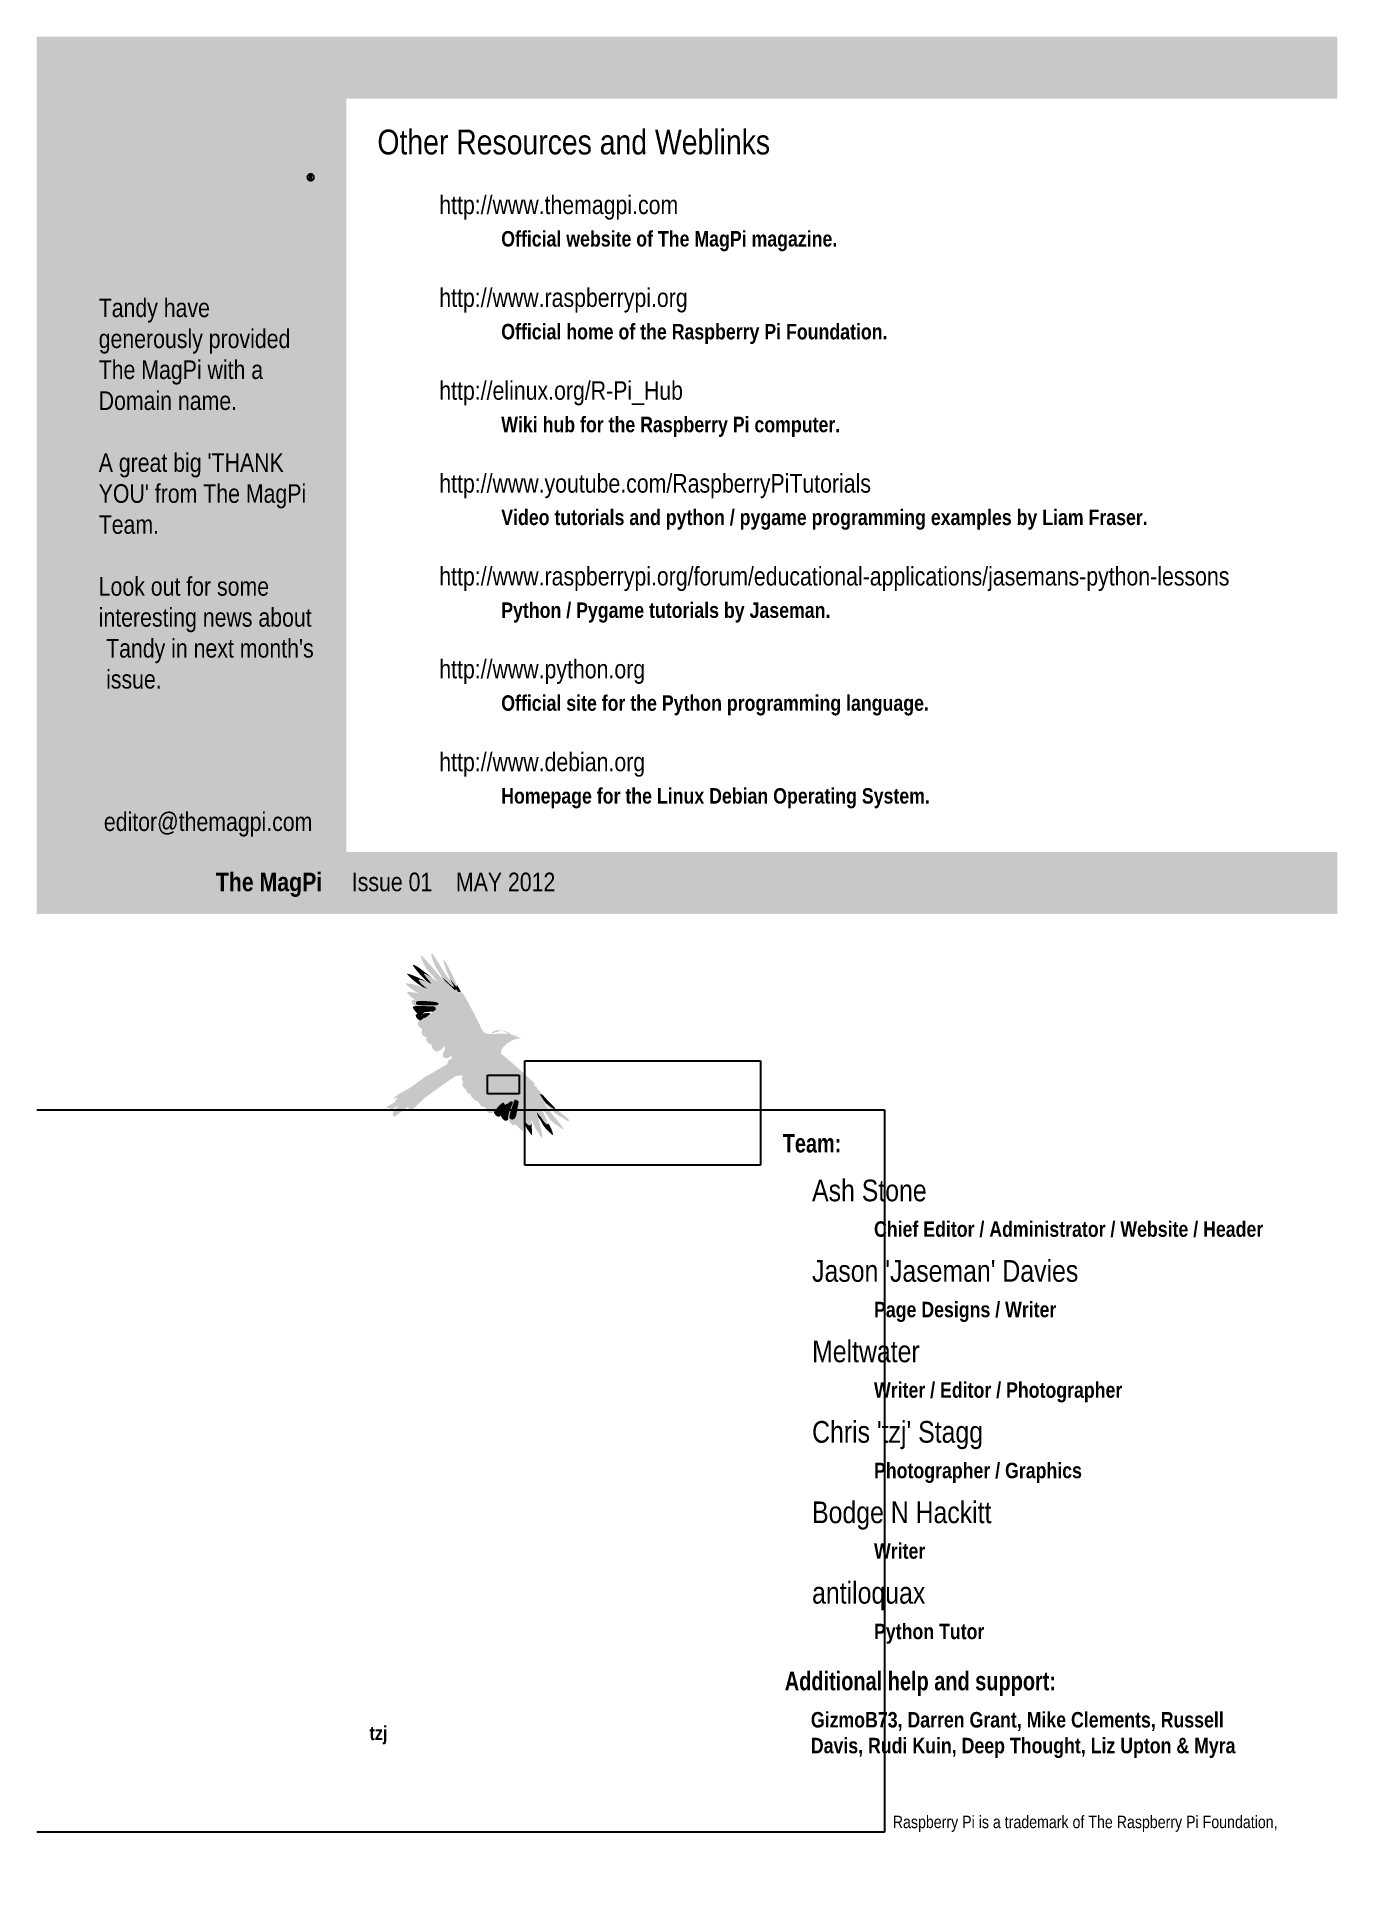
# Paper-space layout 'Page30' of a CAD drawing. Header units: millimetres. Extents: x 4 to 214, y 0 to 297.
# The model-space entities are those that its viewports show. They can reach past a viewport. Long polylines and large blocks are cut down to what shows.
import ezdxf

# ---------------------------------------------------------------- set-up
doc = ezdxf.new("R2010")
doc.units = ezdxf.units.MM
doc.layers.get('Defpoints').update_dxf_attribs({"color": 6})
for name, color, linetype in [('Background Fill', 3, 'Continuous'), ('Images', 7, 'Continuous'), ('magpiefill', 3, 'Continuous'), ('TandyLogo', 7, 'Continuous'), ('Text', 7, 'Continuous')]:
    doc.layers.add(name, color=color, linetype=linetype)
doc.layers.get('Defpoints').off()
doc.styles.get("Standard").update_dxf_attribs({"font": 'arial.ttf'})
picture_1 = doc.add_image_def('image5.jpg', size_in_pixel=(1024, 768))
picture_2 = doc.add_image_def('image2.png', size_in_pixel=(1187, 699))
picture_3 = doc.add_image_def('image3.png', size_in_pixel=(1746, 774))

psp = doc.layouts.new('Page30')

msp = doc.modelspace()

# ---------------------------------------------------------------- texts
at = {"layer": 'Text', "attachment_point": 1}
for s, width, insert, char_height in [('{\\fArial Narrow|b0|i0|c0|p34;\\C30;Other Resources and Weblinks}', 63.4087, (824.11, 282.03), 4), ('{\\fArial Narrow|b0|i0|c0|p34;\\C144;http://www.themagpi.com}', 121, (834.11, 271.39), 3), ('{\\fArial Narrow|b1|i0|c0|p34;Official website of The MagPi magazine.}', 111, (844.11, 265.65), 2.5), ('{\\fArial Narrow|b0|i0|c0|p34;\\C144;http://www.raspberrypi.org}', 121, (834.11, 256.39), 3), ('{\\fArial Narrow|b1|i0|c0|p34;Official home of the Raspberry Pi Foundation.}', 111, (844.11, 250.65), 2.5), ('{\\fArial Narrow|b0|i0|c0|p34;\\C144;http://elinux.org/R-Pi_Hub}', 121, (834.11, 241.39), 3), ('{\\fArial Narrow|b1|i0|c0|p34;Wiki hub for the Raspberry Pi computer.}', 111, (844.11, 235.65), 2.5), ('{\\fArial Narrow|b0|i0|c0|p34;\\C144;http://www.youtube.com/RaspberryPiTutorials}', 121, (834.11, 226.39), 3), ('{\\fArial Narrow|b1|i0|c0|p34;Video tutorials and python / pygame programming examples by Liam Fraser.}', 111, (844.11, 220.65), 2.5), ('{\\fArial Narrow|b0|i0|c0|p34;\\C144;http://www.raspberrypi.org/forum/educational-applications/jasemans-python-lessons}', 121, (834.11, 211.39), 3), ('{\\fArial Narrow|b1|i0|c0|p34;Python / Pygame tutorials by Jaseman.}', 111, (844.11, 205.65), 2.5), ('{\\fArial Narrow|b0|i0|c0|p34;\\C144;http://www.python.org}', 121, (834.11, 196.39), 3), ('{\\fArial Narrow|b1|i0|c0|p34;Official site for the Python programming language.}', 111, (844.11, 190.65), 2.5), ('{\\fArial Narrow|b0|i0|c0|p34;\\C144;http://www.debian.org}', 121, (834.11, 181.39), 3), ('{\\fArial Narrow|b1|i0|c0|p34;Homepage for the Linux Debian Operating System.}', 111, (844.11, 175.65), 2.5), ('{\\fImpact|b0|i0|c0|p34;\\C14;Team:}', 62.9591, (889.56, 119.79), 3), ('{\\fArial Narrow|b0|i0|c0|p34;Ash Stone}', 75, (894.31, 112.41), 3.5), ('{\\fArial Narrow|b1|i0|c0|p34;Chief Editor / Administrator / Website / Header}', 65, (904.31, 105.67), 2.5), ("{\\fArial Narrow|b0|i0|c0|p34;Jason 'Jaseman' Davies}", 75, (894.31, 99.41), 3.5), ('{\\fArial Narrow|b1|i0|c0|p34;Page Designs / Writer}', 65, (904.31, 92.67), 2.5), ('{\\fArial Narrow|b0|i0|c0|p34;Meltwater}', 75, (894.31, 86.41), 3.5), ('{\\fArial Narrow|b1|i0|c0|p34;Writer / Editor / Photographer}', 65, (904.31, 79.67), 2.5), ("{\\fArial Narrow|b0|i0|c0|p34;Chris 'tzj' Stagg}", 75, (894.31, 73.41), 3.5), ('{\\fArial Narrow|b1|i0|c0|p34;Photographer / Graphics}', 65, (904.31, 66.67), 2.5), ('{\\fArial Narrow|b0|i0|c0|p34;Bodge N Hackitt}', 75, (894.31, 60.41), 3.5), ('{\\fArial Narrow|b1|i0|c0|p34;Writer}', 65, (904.31, 53.67), 2.5), ('{\\fArial Narrow|b0|i0|c0|p34;antiloquax}', 75, (894.31, 47.41), 3.5), ('{\\fArial Narrow|b1|i0|c0|p34;Python Tutor}', 65, (904.31, 40.67), 2.5), ('{\\fImpact|b0|i0|c0|p34;\\C14;Additional help and support:}', 78.7997, (889.9, 32.91), 3), ('{\\fArial Narrow|b1|i0|c0|p34;GizmoB73, Darren Grant, Mike Clements, Russell Davis, Rudi Kuin, Deep Thought, Liz Upton & Myra\\H1.8653x; }', 75, (894.11, 26.4), 2.5), ('\\pi128.23;{\\fArial Narrow|b0|i0|c0|p34;\\C205;Raspberry Pi is a trademark of The Raspberry Pi Foundation,}', 190, (779.11, 9.64), 2)]:
    msp.add_mtext_dynamic_manual_height_columns(s, width=width, gutter_width=12.5, heights=[0], dxfattribs=dict(at, insert=insert, char_height=char_height))
at = {"layer": 'Text', "color": 255, "attachment_point": 1}
for s, width, insert, char_height in [("{\\fArial Narrow|b0|i0|c0|p34;Tandy have generously provided \\H1.3333x; \\H0.75x;The MagPi with a \\H1.2222x; \\H0.81818x;Domain name.\\H1.2593x; \\H0.79412x;\\P\\H1.2469x; \\H0.80198x;\\PA great big 'THANK \\H1.251x; \\H0.79934x;YOU' from The MagPi \\H1.2674x; \\H0.78902x;Team.\\H1.2531x; \\H0.79804x;\\P\\H1.249x; \\H0.80066x;\\PLook out for some \\H1.2674x; \\H0.78902x;interesting news about \\H1.2527x; \\H0.79826x;Tandy in next month's \\H1.2491x; \\H0.80058x;issue.\\H1.2503x; }", 35, (779.11, 254.75), 3), ('{\\fArial Narrow|b1|i0|c0|p34;The MagPi\\fArial Narrow|b0|i0|c0|p34;     Issue 01    MAY 2012}', 89.5398, (798.02, 162), 3), ('\\pi3.2693;{\\fArial Narrow|b1|i0|c0|p34;tzj}', 5.9107, (819.58, 24.12), 2.25)]:
    msp.add_mtext_dynamic_manual_height_columns(s, width=width, gutter_width=12.5, heights=[0], dxfattribs=dict(at, insert=insert, char_height=char_height))
at = {"layer": 'Text', "color": 40, "insert": (779.11, 171.73), "char_height": 3, "attachment_point": 1}
msp.add_mtext_dynamic_manual_height_columns('\\pi0.83424;{\\fArial Narrow|b0|i0|c0|p34;editor@themagpi.com}', width=35, gutter_width=12.5, heights=[0], dxfattribs=at)

# ---------------------------------------------------------------- blocks, each defined once
blk = doc.blocks.new('block 10')
at = {"layer": 'TandyLogo', "lineweight": 0}
for points, knots in [([(208.9, -83.2), (209.3, -83.2), (209.6, -83.3), (209.9, -83.5), (210.3, -83.7), (210.5, -83.9), (210.7, -84.2), (210.9, -84.6), (211, -84.9), (211, -85.3), (211, -85.6), (210.9, -86), (210.7, -86.3), (210.5, -86.6), (210.3, -86.9), (210, -87.1), (209.6, -87.3), (209.3, -87.4), (208.9, -87.4), (208.6, -87.4), (208.2, -87.3), (207.9, -87.1), (207.6, -86.9), (207.3, -86.6), (207.1, -86.3), (206.9, -86), (206.8, -85.6), (206.8, -85.3), (206.8, -84.9), (206.9, -84.6), (207.1, -84.2), (207.3, -83.9), (207.6, -83.7), (207.9, -83.5), (208.2, -83.3), (208.6, -83.2), (208.9, -83.2)], [0, 0, 0, 0, 1, 1, 1, 2, 2, 2, 3, 3, 3, 4, 4, 4, 5, 5, 5, 6, 6, 6, 7, 7, 7, 8, 8, 8, 9, 9, 9, 10, 10, 10, 11, 11, 11, 12, 12, 12, 12]), ([(208.9, -83.5), (208.6, -83.5), (208.3, -83.6), (208.1, -83.8), (207.8, -83.9), (207.6, -84.1), (207.4, -84.4), (207.3, -84.7), (207.2, -85), (207.2, -85.3), (207.2, -85.6), (207.3, -85.9), (207.4, -86.1), (207.6, -86.4), (207.8, -86.6), (208.1, -86.8), (208.3, -86.9), (208.6, -87), (208.9, -87), (209.2, -87), (209.5, -86.9), (209.8, -86.8), (210.1, -86.6), (210.3, -86.4), (210.4, -86.1), (210.6, -85.9), (210.7, -85.6), (210.7, -85.3), (210.7, -85), (210.6, -84.7), (210.4, -84.4), (210.3, -84.1), (210.1, -83.9), (209.8, -83.8), (209.5, -83.6), (209.2, -83.5), (208.9, -83.5)], [0, 0, 0, 0, 1, 1, 1, 2, 2, 2, 3, 3, 3, 4, 4, 4, 5, 5, 5, 6, 6, 6, 7, 7, 7, 8, 8, 8, 9, 9, 9, 10, 10, 10, 11, 11, 11, 12, 12, 12, 12]), ([(208, -86.4), (208, -86.4), (208, -84.2), (208, -84.2), (208, -84.2), (208.8, -84.2), (208.8, -84.2), (209, -84.2), (209.2, -84.2), (209.4, -84.3), (209.5, -84.3), (209.6, -84.4), (209.6, -84.5), (209.7, -84.6), (209.7, -84.7), (209.7, -84.8), (209.7, -85), (209.7, -85.1), (209.6, -85.2), (209.4, -85.4), (209.3, -85.4), (209.1, -85.4), (209.2, -85.5), (209.2, -85.5), (209.3, -85.6), (209.4, -85.6), (209.5, -85.8), (209.6, -86), (209.6, -86), (209.9, -86.4), (209.9, -86.4), (209.9, -86.4), (209.5, -86.4), (209.5, -86.4), (209.5, -86.4), (209.3, -86.1), (209.3, -86.1), (209.1, -85.8), (209, -85.6), (208.9, -85.6), (208.8, -85.5), (208.7, -85.5), (208.6, -85.5), (208.6, -85.5), (208.4, -85.5), (208.4, -85.5), (208.4, -85.5), (208.4, -86.4), (208.4, -86.4), (208.4, -86.4), (208, -86.4), (208, -86.4)], [0, 0, 0, 0, 1, 1, 1, 2, 2, 2, 3, 3, 3, 4, 4, 4, 5, 5, 5, 6, 6, 6, 7, 7, 7, 8, 8, 8, 9, 9, 9, 10, 10, 10, 11, 11, 11, 12, 12, 12, 13, 13, 13, 14, 14, 14, 15, 15, 15, 16, 16, 16, 17, 17, 17, 17]), ([(208.4, -85.2), (208.4, -85.2), (208.8, -85.2), (208.8, -85.2), (209, -85.2), (209.2, -85.1), (209.2, -85.1), (209.3, -85), (209.4, -84.9), (209.4, -84.8), (209.4, -84.8), (209.3, -84.7), (209.3, -84.7), (209.3, -84.6), (209.2, -84.6), (209.1, -84.5), (209.1, -84.5), (209, -84.5), (208.8, -84.5), (208.8, -84.5), (208.4, -84.5), (208.4, -84.5), (208.4, -84.5), (208.4, -85.2), (208.4, -85.2)], [0, 0, 0, 0, 1, 1, 1, 2, 2, 2, 3, 3, 3, 4, 4, 4, 5, 5, 5, 6, 6, 6, 7, 7, 7, 8, 8, 8, 8])]:
    blk.add_open_spline(points, degree=3, knots=knots, dxfattribs=at)

# ---------------------------------------------------------------- hatches: boundary and pattern name
at = {"layer": 'Background Fill', "true_color": 0xffffff}
h = msp.add_hatch(color=7, dxfattribs=at)
h.dxf.hatch_style = 1
edge = h.paths.add_edge_path()
edge.add_spline(control_points=[(804.68, 264.73), (804.68, 264.73), (804.22, 264.73), (804.22, 264.73), (804.22, 264.73), (803.66, 264.73), (803.66, 264.73), (803.66, 264.73), (802.6, 264.74), (802.6, 264.74), (801.66, 264.74), (800.85, 265.11), (800.19, 265.84), (800.02, 266.03), (799.87, 266.24), (799.74, 266.45), (799.74, 266.45), (799.72, 266.47), (799.72, 266.47), (799.72, 266.47), (799.72, 265.15), (799.72, 265.15), (799.72, 264.92), (799.53, 264.73), (799.31, 264.73), (799.31, 264.73), (793.33, 264.73), (793.33, 264.73), (793.32, 264.73), (793.31, 264.74), (793.3, 264.74), (793.3, 264.74), (787.87, 264.74), (787.87, 264.74), (787.87, 264.74), (787.87, 264.74), (787.87, 264.74), (787.11, 264.77), (786.5, 264.95), (786.05, 265.28), (785.87, 265.41), (785.75, 265.57), (785.63, 265.75), (785.63, 265.75), (785.63, 265.49), (785.63, 265.49), (785.64, 265.46), (785.64, 265.44), (785.64, 265.41), (785.64, 265.41), (785.64, 265.15), (785.64, 265.15), (785.64, 264.92), (785.41, 264.73), (785.19, 264.73), (785.19, 264.73), (782.28, 264.73), (782.28, 264.73), (782.27, 264.73), (782.25, 264.74), (782.23, 264.74), (782.22, 264.74), (782.1, 264.73), (782.09, 264.73), (781.86, 264.73), (781.68, 264.92), (781.68, 265.15), (781.68, 265.15), (781.68, 265.41), (781.68, 265.41), (781.68, 265.41), (781.68, 272.98), (781.68, 272.98), (781.68, 272.98), (779.65, 272.98), (779.65, 272.98), (779.42, 272.98), (779.24, 273.17), (779.24, 273.39), (779.24, 273.39), (779.24, 273.42), (779.24, 273.42), (779.24, 273.42), (779.24, 273.66), (779.24, 273.66), (779.24, 273.66), (779.24, 275.62), (779.24, 275.62), (779.24, 275.62), (779.24, 275.88), (779.24, 275.88), (779.24, 276.11), (779.42, 276.33), (779.65, 276.33), (779.65, 276.33), (787.62, 276.33), (787.62, 276.33), (787.85, 276.33), (788.04, 276.11), (788.04, 275.88), (788.04, 275.88), (788.04, 275.62), (788.04, 275.62), (788.04, 275.62), (788.04, 273.66), (788.04, 273.66), (788.04, 273.66), (788.04, 273.42), (788.04, 273.42), (788.04, 273.42), (788.04, 273.4), (788.04, 273.4), (788.04, 273.4), (793.31, 273.4), (793.31, 273.4), (793.31, 273.4), (797.04, 273.4), (797.04, 273.4), (797.84, 273.4), (798.47, 273.18), (798.95, 272.75), (799.3, 272.43), (799.52, 272.04), (799.61, 271.56), (799.61, 271.56), (799.68, 271.67), (799.68, 271.67), (799.81, 271.89), (799.96, 272.1), (800.13, 272.29), (800.8, 273.03), (801.6, 273.4), (802.55, 273.4), (802.55, 273.4), (803.56, 273.4), (803.56, 273.4), (803.56, 273.4), (803.56, 274.14), (803.56, 274.14), (803.56, 274.14), (803.56, 274.81), (803.56, 274.81), (803.56, 274.81), (803.56, 275.67), (803.56, 275.67), (803.56, 275.67), (803.56, 275.93), (803.56, 275.93), (803.56, 276.16), (803.85, 276.33), (804.07, 276.33), (804.07, 276.33), (806.74, 276.33), (806.74, 276.33), (806.75, 276.33), (806.76, 276.33), (806.77, 276.33), (807, 276.33), (807.19, 276.16), (807.19, 275.94), (807.19, 275.94), (807.19, 275.93), (807.19, 275.93), (807.19, 275.93), (807.19, 275.67), (807.19, 275.67), (807.19, 275.67), (807.19, 273.42), (807.19, 273.42), (807.19, 273.42), (813.51, 273.42), (813.51, 273.42), (813.74, 273.42), (813.92, 273.23), (813.92, 273.01), (813.92, 273.01), (813.92, 272.74), (813.92, 272.74), (813.92, 272.74), (813.92, 272.74), (813.92, 272.74), (813.92, 272.74), (813.92, 267.39), (813.92, 267.39), (813.92, 267.39), (813.92, 261.77), (813.92, 261.77), (813.92, 261.65), (813.87, 261.55), (813.8, 261.47), (813.73, 261.4), (813.62, 261.35), (813.51, 261.35), (813.51, 261.35), (810.59, 261.35), (810.59, 261.35), (810.36, 261.35), (810.08, 261.54), (810.08, 261.77), (810.08, 261.77), (810.08, 262.03), (810.08, 262.03), (810.08, 262.03), (810.08, 264.73), (810.08, 264.73), (810.08, 264.73), (804.68, 264.73), (804.68, 264.73)], knot_values=[0, 0, 0, 0, 1, 1, 1, 2, 2, 2, 3, 3, 3, 4, 4, 4, 5, 5, 5, 6, 6, 6, 7, 7, 7, 8, 8, 8, 9, 9, 9, 10, 10, 10, 11, 11, 11, 12, 12, 12, 13, 13, 13, 14, 14, 14, 15, 15, 15, 16, 16, 16, 17, 17, 17, 18, 18, 18, 19, 19, 19, 20, 20, 20, 21, 21, 21, 22, 22, 22, 23, 23, 23, 24, 24, 24, 25, 25, 25, 26, 26, 26, 27, 27, 27, 28, 28, 28, 29, 29, 29, 30, 30, 30, 31, 31, 31, 32, 32, 32, 33, 33, 33, 34, 34, 34, 35, 35, 35, 36, 36, 36, 37, 37, 37, 38, 38, 38, 39, 39, 39, 40, 40, 40, 41, 41, 41, 42, 42, 42, 43, 43, 43, 44, 44, 44, 45, 45, 45, 46, 46, 46, 47, 47, 47, 48, 48, 48, 49, 49, 49, 50, 50, 50, 51, 51, 51, 52, 52, 52, 53, 53, 53, 54, 54, 54, 55, 55, 55, 56, 56, 56, 57, 57, 57, 58, 58, 58, 59, 59, 59, 60, 60, 60, 61, 61, 61, 62, 62, 62, 63, 63, 63, 64, 64, 64, 65, 65, 65, 66, 66, 66, 67, 67, 67, 68, 68, 68, 69, 69, 69, 69], degree=3, periodic=0)
at = {"layer": 'Background Fill', "true_color": 0xbc1717}
h = msp.add_hatch(color=12, dxfattribs=at)
h.dxf.hatch_style = 1
h.paths.add_polyline_path([(785.16, 273.4), (785.16, 265.28), (782.13, 265.28), (782.13, 273.4), (779.69, 273.4), (779.69, 275.8), (787.5, 275.8), (787.5, 273.4)])
h = msp.add_hatch(color=12, dxfattribs=at)
h.dxf.hatch_style = 1
edge = h.paths.add_edge_path()
edge.add_spline(control_points=[(804.01, 275.8), (804.01, 275.8), (804.01, 272.86), (804.01, 272.86), (804.01, 272.86), (802.95, 272.86), (802.95, 272.86), (802, 272.86), (801.2, 272.49), (800.53, 271.75), (799.87, 271.01), (799.54, 270.12), (799.54, 269.07), (799.54, 268.02), (799.87, 267.13), (800.53, 266.39), (801.2, 265.65), (802, 265.28), (802.95, 265.28), (802.95, 265.28), (806.71, 265.28), (806.71, 265.28), (806.71, 265.28), (806.71, 275.8), (806.71, 275.8), (806.71, 275.8), (804.01, 275.8), (804.01, 275.8)], knot_values=[0, 0, 0, 0, 1, 1, 1, 2, 2, 2, 3, 3, 3, 4, 4, 4, 5, 5, 5, 6, 6, 6, 7, 7, 7, 8, 8, 8, 9, 9, 9, 9], degree=3, periodic=0)
edge = h.paths.add_edge_path(flags=16)
edge.add_spline(control_points=[(803.49, 266.65), (802.82, 266.65), (802.27, 267.19), (802.27, 267.86), (802.27, 268.53), (802.82, 269.08), (803.49, 269.08), (804.16, 269.08), (804.7, 268.53), (804.7, 267.86), (804.7, 267.19), (804.16, 266.65), (803.49, 266.65)], knot_values=[0, 0, 0, 0, 1, 1, 1, 2, 2, 2, 3, 3, 3, 4, 4, 4, 4], degree=3, periodic=0)
h = msp.add_hatch(color=12, dxfattribs=at)
h.dxf.hatch_style = 1
edge = h.paths.add_edge_path()
edge.add_spline(control_points=[(791.84, 272.08), (791.38, 272.57), (790.83, 272.87), (790.17, 272.87), (790.17, 272.87), (786.06, 272.87), (786.06, 272.87), (786.06, 272.87), (786.06, 270.76), (786.06, 270.76), (786.06, 270.76), (789.15, 270.76), (789.15, 270.76), (789.36, 270.76), (789.46, 270.69), (789.46, 270.54), (789.46, 270.4), (789.36, 270.3), (789.15, 270.3), (789.15, 270.3), (787.83, 270.3), (787.83, 270.3), (787.18, 270.3), (786.63, 270.06), (786.17, 269.57), (785.71, 269.08), (785.48, 268.49), (785.48, 267.79), (785.48, 267.09), (785.71, 266.5), (786.17, 266.01), (786.63, 265.52), (787.18, 265.28), (787.83, 265.28), (787.83, 265.28), (792.52, 265.28), (792.52, 265.28), (792.52, 265.28), (792.52, 270.3), (792.52, 270.3), (792.52, 271), (792.29, 271.59), (791.84, 272.08)], knot_values=[0, 0, 0, 0, 1, 1, 1, 2, 2, 2, 3, 3, 3, 4, 4, 4, 5, 5, 5, 6, 6, 6, 7, 7, 7, 8, 8, 8, 9, 9, 9, 10, 10, 10, 11, 11, 11, 12, 12, 12, 13, 13, 13, 14, 14, 14, 14], degree=3, periodic=0)
edge = h.paths.add_edge_path(flags=16)
edge.add_spline(control_points=[(789.02, 266.65), (788.35, 266.65), (787.8, 267.19), (787.8, 267.86), (787.8, 268.53), (788.35, 269.08), (789.02, 269.08), (789.69, 269.08), (790.23, 268.53), (790.23, 267.86), (790.23, 267.19), (789.69, 266.65), (789.02, 266.65)], knot_values=[0, 0, 0, 0, 1, 1, 1, 2, 2, 2, 3, 3, 3, 4, 4, 4, 4], degree=3, periodic=0)
h = msp.add_hatch(color=12, dxfattribs=at)
h.dxf.hatch_style = 1
edge = h.paths.add_edge_path()
edge.add_spline(control_points=[(799.19, 270.59), (799.19, 270.59), (799.19, 265.28), (799.19, 265.28), (799.19, 265.28), (796.29, 265.28), (796.29, 265.28), (796.29, 265.28), (796.29, 270.12), (796.29, 270.12), (796.29, 270.47), (796.2, 270.56), (796.03, 270.56), (795.87, 270.56), (795.78, 270.47), (795.78, 270.12), (795.78, 270.12), (795.78, 265.28), (795.78, 265.28), (795.78, 265.28), (792.88, 265.28), (792.88, 265.28), (792.88, 265.28), (792.88, 272.87), (792.88, 272.87), (792.88, 272.87), (796.71, 272.87), (796.71, 272.87), (797.46, 272.87), (798.06, 272.67), (798.51, 272.26), (798.96, 271.85), (799.19, 271.29), (799.19, 270.59)], knot_values=[0, 0, 0, 0, 1, 1, 1, 2, 2, 2, 3, 3, 3, 4, 4, 4, 5, 5, 5, 6, 6, 6, 7, 7, 7, 8, 8, 8, 9, 9, 9, 10, 10, 10, 11, 11, 11, 11], degree=3, periodic=0)
h = msp.add_hatch(color=12, dxfattribs=at)
h.dxf.hatch_style = 1
edge = h.paths.add_edge_path()
edge.add_spline(control_points=[(810, 267.33), (810, 267.33), (810, 272.87), (810, 272.87), (810, 272.87), (807.13, 272.87), (807.13, 272.87), (807.13, 272.87), (807.13, 266.3), (807.13, 266.3), (807.13, 266.03), (807.21, 265.79), (807.38, 265.59), (807.55, 265.38), (807.74, 265.28), (807.96, 265.28), (807.96, 265.28), (810.59, 265.28), (810.59, 265.28), (810.59, 265.28), (810.59, 264.11), (810.59, 264.11), (810.59, 264.11), (810.59, 261.9), (810.59, 261.9), (810.59, 261.9), (812.53, 261.9), (812.53, 261.9), (812.53, 261.9), (813.36, 261.9), (813.36, 261.9), (813.36, 261.9), (813.36, 272.87), (813.36, 272.87), (813.36, 272.87), (810.59, 272.87), (810.59, 272.87), (810.59, 272.87), (810.59, 267.49), (810.59, 267.49), (810.59, 267.49), (810.59, 267.49), (810.59, 267.49), (810.59, 267.49), (810.59, 267.34), (810.59, 267.33), (810.59, 267.17), (810.46, 267.04), (810.3, 267.04), (810.14, 267.04), (810, 267.17), (810, 267.33)], knot_values=[0, 0, 0, 0, 1, 1, 1, 2, 2, 2, 3, 3, 3, 4, 4, 4, 5, 5, 5, 6, 6, 6, 7, 7, 7, 8, 8, 8, 9, 9, 9, 10, 10, 10, 11, 11, 11, 12, 12, 12, 13, 13, 13, 14, 14, 14, 15, 15, 15, 16, 16, 16, 17, 17, 17, 17], degree=3, periodic=0)
at = {"layer": 'magpiefill'}
h = msp.add_hatch(color=253, dxfattribs=at)
h.dxf.hatch_style = 1
h.paths.add_polyline_path([(832.08, 147.74), (831.97, 147.86), (831.86, 147.97), (831.76, 148.08), (831.67, 148.18), (831.58, 148.27), (831.5, 148.35), (831.43, 148.42), (831.37, 148.49), (831.31, 148.54), (831.27, 148.57), (831.23, 148.6), (831.2, 148.61), (831.18, 148.6), (831.17, 148.58), (831.17, 148.56), (831.17, 148.52), (831.17, 148.48), (831.18, 148.43), (831.19, 148.38), (831.21, 148.32), (831.22, 148.26), (831.24, 148.19), (831.26, 148.12), (831.28, 148.04), (831.31, 147.96), (831.34, 147.87), (831.38, 147.77), (831.42, 147.65), (831.47, 147.54), (831.52, 147.41), (831.58, 147.28), (831.65, 147.14), (831.72, 147), (831.8, 146.86), (831.88, 146.72), (831.97, 146.58), (832.08, 146.42), (832.22, 146.24), (832.41, 146.01), (832.66, 145.73), (832.97, 145.38), (833.38, 144.94), (833.88, 144.41), (835.84, 143.07), (835.85, 143.07), (835.96, 143.07), (836, 143.06), (835.42, 143.49), (834.96, 143.84), (834.6, 144.12), (834.34, 144.35), (834.14, 144.52), (833.99, 144.67), (833.87, 144.8), (833.77, 144.92), (833.66, 145.05), (833.55, 145.18), (833.43, 145.32), (833.32, 145.46), (833.2, 145.6), (833.08, 145.75), (832.96, 145.9), (832.85, 146.04), (832.74, 146.18), (832.63, 146.32), (832.53, 146.46), (832.44, 146.59), (832.35, 146.71), (832.27, 146.83), (832.19, 146.95), (832.12, 147.06), (832.06, 147.16), (832.01, 147.25), (831.97, 147.33), (831.95, 147.39), (831.93, 147.44), (831.93, 147.46), (831.95, 147.46), (831.99, 147.43), (832.05, 147.38), (832.13, 147.3), (832.22, 147.2), (832.33, 147.08), (832.44, 146.96), (832.56, 146.83), (832.69, 146.69), (832.82, 146.56), (832.95, 146.44), (833.11, 146.29), (833.32, 146.1), (833.61, 145.84), (834, 145.48), (834.11, 145.38), (833.91, 145.61), (833.72, 145.84), (833.54, 146.06), (833.36, 146.27), (833.19, 146.47), (833.03, 146.66), (832.87, 146.84), (832.72, 147.01), (832.58, 147.17), (832.45, 147.33), (832.32, 147.47), (832.19, 147.61)])
h = msp.add_hatch(color=255, dxfattribs=at)
h.dxf.hatch_style = 1
h.paths.add_polyline_path([(833.93, 147.48), (833.84, 147.63), (833.75, 147.78), (833.66, 147.93), (833.57, 148.07), (833.49, 148.21), (833.4, 148.34), (833.31, 148.46), (833.23, 148.58), (833.15, 148.68), (833.08, 148.77), (833.02, 148.84), (832.96, 148.9), (832.91, 148.93), (832.87, 148.94), (832.85, 148.93), (832.83, 148.9), (832.82, 148.85), (832.82, 148.78), (832.82, 148.7), (832.84, 148.61), (832.86, 148.51), (832.88, 148.39), (832.91, 148.27), (832.96, 148.14), (833, 147.99), (833.06, 147.83), (833.13, 147.66), (833.2, 147.48), (833.29, 147.28), (833.39, 147.06), (833.51, 146.82), (833.66, 146.55), (833.83, 146.25), (834.04, 145.9), (834.3, 145.52), (834.56, 145.14), (834.98, 144.75), (835.36, 144.41), (835.55, 144.22), (835.72, 144.07), (835.86, 143.94), (835.98, 143.83), (836.08, 143.74), (836.17, 143.66), (836.24, 143.6), (836.29, 143.56), (836.34, 143.52), (836.37, 143.5), (836.4, 143.49), (836.42, 143.48), (836.44, 143.48), (836.45, 143.49), (836.46, 143.51), (836.47, 143.54), (836.46, 143.58), (836.44, 143.65), (836.41, 143.74), (836.37, 143.85), (836.31, 144), (835.73, 144.74), (835.29, 145.34), (834.94, 145.85), (834.61, 146.35), (834.32, 146.84), (834.1, 147.2)])
h = msp.add_hatch(color=253, dxfattribs=at)
h.dxf.hatch_style = 1
h.paths.add_polyline_path([(831.22, 144.8), (830.99, 144.91), (830.76, 145.01), (830.54, 145.11), (830.33, 145.2), (830.12, 145.29), (829.92, 145.37), (829.74, 145.44), (829.57, 145.51), (829.42, 145.56), (829.28, 145.6), (829.17, 145.64), (829.07, 145.65), (829.01, 145.66), (828.96, 145.65), (828.94, 145.63), (828.95, 145.59), (828.98, 145.53), (829.03, 145.46), (829.11, 145.38), (829.2, 145.28), (829.32, 145.16), (829.46, 145.02), (829.62, 144.87), (829.81, 144.7), (830.05, 144.51), (830.32, 144.29), (830.64, 144.05), (831.02, 143.79), (831.47, 143.5), (831.57, 143.46), (831.86, 143.37), (832.16, 143.27), (832.26, 143.24), (831.94, 143.44), (831.68, 143.63), (831.46, 143.82), (831.27, 143.99), (831.12, 144.14), (831.01, 144.28), (830.92, 144.41), (830.85, 144.52), (830.81, 144.61), (830.79, 144.67), (830.83, 144.71), (830.92, 144.72), (831.1, 144.69), (831.36, 144.62), (831.72, 144.5), (832.21, 144.34), (832.12, 144.38), (831.9, 144.48), (831.67, 144.59), (831.45, 144.7)])
h = msp.add_hatch(color=253, dxfattribs=at)
h.dxf.hatch_style = 1
h.paths.add_polyline_path([(831.45, 146.18), (831.29, 146.3), (831.14, 146.41), (830.99, 146.51), (830.86, 146.61), (830.73, 146.7), (830.6, 146.78), (830.49, 146.85), (830.38, 146.91), (830.28, 146.97), (830.19, 147.01), (830.11, 147.04), (830.04, 147.06), (829.98, 147.07), (829.93, 147.08), (829.89, 147.07), (829.87, 147.05), (829.86, 147.03), (829.86, 147), (829.88, 146.96), (829.91, 146.9), (829.95, 146.83), (830.01, 146.75), (830.09, 146.65), (830.19, 146.53), (830.3, 146.38), (830.43, 146.22), (830.58, 146.03), (830.77, 145.81), (830.98, 145.57), (831.24, 145.3), (831.53, 145), (831.88, 144.67), (832.28, 144.3), (832.34, 144.27), (832.56, 144.17), (832.78, 144.06), (832.86, 144.02), (832.68, 144.25), (832.53, 144.46), (832.38, 144.64), (832.25, 144.81), (832.13, 144.95), (832.02, 145.08), (831.93, 145.2), (831.85, 145.29), (831.79, 145.38), (831.73, 145.45), (831.69, 145.51), (831.67, 145.56), (831.65, 145.59), (831.65, 145.62), (831.65, 145.65), (831.67, 145.66), (831.7, 145.67), (831.76, 145.66), (831.85, 145.63), (832.01, 145.55), (832.23, 145.44), (832.54, 145.26), (832.92, 145.03), (832.66, 145.24), (832.41, 145.43), (832.19, 145.6), (831.98, 145.77), (831.79, 145.91), (831.62, 146.05)])
h = msp.add_hatch(color=255, dxfattribs=at)
h.dxf.hatch_style = 1
h.paths.add_polyline_path([(833.47, 144.69), (832.95, 145.01), (832.54, 145.26), (832.23, 145.44), (832.01, 145.55), (831.85, 145.63), (831.76, 145.66), (831.7, 145.67), (831.67, 145.66), (831.65, 145.65), (831.65, 145.62), (831.65, 145.59), (831.67, 145.56), (831.69, 145.51), (831.73, 145.45), (831.79, 145.38), (831.85, 145.29), (831.93, 145.2), (832.02, 145.08), (832.13, 144.95), (832.25, 144.81), (832.38, 144.64), (832.53, 144.46), (832.68, 144.25), (832.86, 144.02), (833, 143.96), (833.22, 143.85), (833.44, 143.73), (833.67, 143.62), (833.91, 143.5), (834.15, 143.37), (834.39, 143.24), (834.62, 143.12), (834.85, 142.99), (835.07, 142.87), (835.26, 142.75), (835.45, 142.63), (835.58, 142.63), (835.68, 142.63), (835.75, 142.7), (835.85, 142.7), (835.89, 142.87), (835.89, 142.94), (835.72, 143), (835.84, 143.06), (835.64, 143.19), (835.42, 143.35), (835.16, 143.52), (834.89, 143.7), (834.61, 143.89), (834.32, 144.09), (834.04, 144.28), (833.78, 144.47), (833.53, 144.64)])
h = msp.add_hatch(color=255, dxfattribs=at)
h.dxf.hatch_style = 1
h.paths.add_polyline_path([(834, 145.48), (833.61, 145.84), (833.32, 146.1), (833.11, 146.29), (832.95, 146.44), (832.82, 146.56), (832.69, 146.69), (832.56, 146.83), (832.44, 146.96), (832.33, 147.08), (832.22, 147.2), (832.13, 147.3), (832.05, 147.38), (831.99, 147.43), (831.95, 147.46), (831.93, 147.46), (831.93, 147.44), (831.95, 147.39), (831.97, 147.33), (832.01, 147.25), (832.06, 147.16), (832.12, 147.06), (832.19, 146.95), (832.27, 146.83), (832.35, 146.71), (832.44, 146.59), (832.53, 146.46), (832.63, 146.32), (832.74, 146.18), (832.85, 146.04), (832.96, 145.9), (833.08, 145.75), (833.2, 145.6), (833.32, 145.46), (833.43, 145.32), (833.55, 145.18), (833.66, 145.05), (833.77, 144.92), (833.87, 144.8), (833.99, 144.67), (834.14, 144.52), (834.34, 144.35), (834.6, 144.12), (834.96, 143.84), (835.42, 143.49), (836, 143.06), (836.09, 143.04), (836.26, 143), (836.5, 143.04), (836.55, 143.05), (836.49, 143.11), (836.42, 143.19), (836.33, 143.27), (836.24, 143.37), (836.13, 143.47), (836.07, 143.54), (835.23, 144.33), (834.54, 144.98)])
h = msp.add_hatch(color=255, dxfattribs=at)
h.dxf.hatch_style = 1
h.paths.add_polyline_path([(835.47, 146.94), (835.38, 147.1), (835.3, 147.25), (835.22, 147.39), (835.15, 147.51), (835.08, 147.61), (835.02, 147.69), (834.96, 147.76), (834.91, 147.82), (834.87, 147.86), (834.84, 147.89), (834.81, 147.91), (834.78, 147.93), (834.76, 147.94), (834.75, 147.94), (834.74, 147.93), (834.74, 147.92), (834.74, 147.9), (834.75, 147.86), (834.76, 147.82), (834.78, 147.76), (834.8, 147.69), (834.82, 147.61), (834.85, 147.51), (834.88, 147.4), (834.92, 147.28), (834.96, 147.14), (835.01, 146.98), (835.07, 146.81), (835.13, 146.62), (835.2, 146.41), (835.29, 146.17), (835.4, 145.89), (835.54, 145.56), (835.7, 145.19), (835.86, 144.8), (836.03, 144.59), (836.18, 144.39), (836.31, 144.23), (836.42, 144.09), (836.52, 143.97), (836.6, 143.87), (836.67, 143.79), (836.73, 143.72), (836.78, 143.66), (836.83, 143.63), (836.87, 143.61), (836.91, 143.61), (836.94, 143.64), (836.95, 143.7), (836.96, 143.79), (836.96, 143.93), (836.91, 144), (836.8, 144.23), (836.69, 144.45), (836.59, 144.66), (836.49, 144.87), (836.39, 145.08), (836.3, 145.27), (836.21, 145.47), (836.12, 145.66), (836.02, 145.85), (835.93, 146.04), (835.84, 146.23), (835.75, 146.41), (835.66, 146.59), (835.56, 146.77)])
at = {"layer": 'magpiefill', "true_color": 0x010101}
h = msp.add_hatch(color=18, dxfattribs=at)
h.dxf.hatch_style = 1
edge = h.paths.add_edge_path()
edge.add_line((837.76, 129.24), (836.79, 129.14))
edge.add_line((836.79, 129.14), (835.14, 128.05))
edge.add_line((835.14, 128.05), (831.74, 125.6))
edge.add_line((831.74, 125.6), (829.76, 123.71))
edge.add_line((829.76, 123.71), (829.43, 123.71))
edge.add_line((829.43, 123.71), (829.1, 123.99))
edge.add_line((829.1, 123.99), (829.05, 124.18))
edge.add_line((829.05, 124.18), (828.06, 123.43))
edge.add_line((828.06, 123.43), (826.74, 122.48))
edge.add_line((826.74, 122.48), (826.6, 123.1))
edge.add_line((826.6, 123.1), (826.65, 123.43))
edge.add_line((826.65, 123.43), (827.21, 124.04))
edge.add_line((827.21, 124.04), (827.4, 124.18))
edge.add_line((827.4, 124.18), (827.26, 124.28))
edge.add_line((827.26, 124.28), (826.36, 123.66))
edge.add_line((826.36, 123.66), (826.13, 123.85))
edge.add_line((826.13, 123.85), (826.13, 123.99))
edge.add_line((826.13, 123.99), (825.75, 123.99))
edge.add_line((825.75, 123.99), (825.61, 124.18))
edge.add_line((825.61, 124.18), (826.83, 124.84))
edge.add_line((826.83, 124.84), (827.07, 125.27))
edge.add_line((827.07, 125.27), (827.5, 125.65))
edge.add_line((827.5, 125.65), (826.65, 125.5))
edge.add_line((826.65, 125.5), (827.31, 126.07))
edge.add_line((827.31, 126.07), (829.52, 127.34))
edge.add_line((829.52, 127.34), (831.6, 128.85))
edge.add_line((831.6, 128.85), (833.96, 130.22))
edge.add_line((833.96, 130.22), (835.38, 131.07))
edge.add_line((835.38, 131.07), (835.52, 131.59))
edge.add_line((835.52, 131.59), (836.04, 131.92))
edge.add_line((836.04, 131.92), (836.6, 131.68))
edge.add_line((836.6, 131.68), (836.98, 131.73))
edge.add_line((836.98, 131.73), (837.78, 132.39))
edge.add_line((837.78, 132.39), (838.45, 132.82))
edge.add_line((838.45, 132.82), (838.49, 131.87))
edge.add_line((838.49, 131.87), (838.3, 131.16))
edge.add_line((838.3, 131.16), (838.11, 131.07))
edge.add_line((838.11, 131.07), (837.83, 131.16))
edge.add_line((837.83, 131.16), (837.45, 130.79))
edge.add_line((837.45, 130.79), (838.04, 130.29))
edge.add_line((838.04, 130.29), (838.14, 130.73))
edge.add_line((838.14, 130.73), (838.62, 131.01))
edge.add_line((838.62, 131.01), (839.33, 131.04))
edge.add_line((839.33, 131.04), (839.74, 130.91))
edge.add_line((839.74, 130.91), (839.74, 130.6))
edge.add_line((839.74, 130.6), (839.4, 130.46))
edge.add_line((839.4, 130.46), (838.75, 130.33))
edge.add_line((838.75, 130.33), (838, 129.75))
edge.add_line((838, 129.75), (838, 129.34))
edge.add_line((838, 129.34), (838.62, 129.58))
edge.add_line((838.62, 129.58), (840.12, 130.16))
edge.add_line((840.12, 130.16), (841.11, 130.7))
edge.add_line((841.11, 130.7), (842.09, 131.42))
edge.add_line((842.09, 131.42), (843.39, 132.37))
edge.add_line((843.39, 132.37), (842.71, 132.13))
edge.add_line((842.71, 132.13), (842.06, 131.89))
edge.add_line((842.06, 131.89), (841.38, 132.06))
edge.add_line((841.38, 132.06), (840.76, 132.58))
edge.add_line((840.76, 132.58), (840.39, 133.32))
edge.add_line((840.39, 133.32), (840.25, 134.18))
edge.add_line((840.25, 134.18), (840.42, 134.96))
edge.add_line((840.42, 134.96), (841.14, 135.74))
edge.add_line((841.14, 135.74), (840.76, 135.61))
edge.add_line((840.76, 135.61), (838.99, 134.69))
edge.add_line((838.99, 134.69), (837.46, 133.84))
edge.add_line((837.46, 133.84), (836.6, 133.15))
edge.add_line((836.6, 133.15), (836.16, 132.51))
edge.add_line((836.16, 132.51), (835.68, 132.13))
edge.add_line((835.68, 132.13), (835.17, 132))
edge.add_line((835.17, 132), (834.87, 132.13))
edge.add_line((834.87, 132.13), (834.69, 132.34))
edge.add_line((834.69, 132.34), (834.73, 132.81))
edge.add_line((834.73, 132.81), (835.07, 133.6))
edge.add_line((835.07, 133.6), (834.83, 134.11))
edge.add_line((834.83, 134.11), (834.76, 133.67))
edge.add_line((834.76, 133.67), (834.46, 133.46))
edge.add_line((834.46, 133.46), (833.71, 133.02))
edge.add_line((833.71, 133.02), (833.47, 133.19))
edge.add_line((833.47, 133.19), (833.23, 133.32))
edge.add_line((833.23, 133.32), (832.99, 133.56))
edge.add_line((832.99, 133.56), (832.89, 133.94))
edge.add_line((832.89, 133.94), (832.92, 134.18))
edge.add_line((832.92, 134.18), (832.61, 134.25))
edge.add_line((832.61, 134.25), (832.44, 134.38))
edge.add_line((832.44, 134.38), (832.21, 134.62))
edge.add_line((832.21, 134.62), (832, 134.89))
edge.add_line((832, 134.89), (832.1, 135.4))
edge.add_line((832.1, 135.4), (832, 135.4))
edge.add_line((832, 135.4), (831.69, 135.51))
edge.add_line((831.69, 135.51), (831.39, 135.78))
edge.add_line((831.39, 135.78), (831.22, 136.12))
edge.add_line((831.22, 136.12), (831.29, 136.43))
edge.add_line((831.29, 136.43), (831.35, 136.77))
edge.add_line((831.35, 136.77), (831.18, 136.8))
edge.add_line((831.18, 136.8), (830.84, 137.11))
edge.add_line((830.84, 137.11), (830.64, 137.52))
edge.add_line((830.64, 137.52), (830.67, 137.89))
edge.add_line((830.67, 137.89), (831.25, 138.27))
edge.add_line((831.25, 138.27), (832.04, 138.68))
edge.add_line((832.04, 138.68), (832.58, 139.12))
edge.add_line((832.58, 139.12), (833.06, 139.53))
edge.add_line((833.06, 139.53), (833.13, 139.6))
edge.add_line((833.13, 139.6), (833.3, 139.66))
edge.add_line((833.3, 139.66), (833.5, 139.83))
edge.add_line((833.5, 139.83), (833.54, 139.97))
edge.add_line((833.54, 139.97), (833.54, 140.07))
edge.add_line((833.54, 140.07), (833.5, 140.21))
edge.add_line((833.5, 140.21), (833.4, 140.31))
edge.add_line((833.4, 140.31), (833.3, 140.38))
edge.add_line((833.3, 140.38), (833.16, 140.41))
edge.add_line((833.16, 140.41), (833.26, 140.48))
edge.add_line((833.26, 140.48), (833.4, 140.48))
edge.add_line((833.4, 140.48), (833.54, 140.52))
edge.add_line((833.54, 140.52), (833.77, 140.52))
edge.add_line((833.77, 140.52), (833.91, 140.52))
edge.add_line((833.91, 140.52), (834.01, 140.55))
edge.add_line((834.01, 140.55), (834.12, 140.62))
edge.add_line((834.12, 140.62), (834.18, 140.79))
edge.add_line((834.18, 140.79), (834.22, 140.89))
edge.add_line((834.22, 140.89), (834.08, 141.03))
edge.add_line((834.08, 141.03), (833.64, 141.27))
edge.add_line((833.64, 141.27), (834.22, 141.13))
edge.add_line((834.22, 141.13), (834.52, 141.06))
edge.add_line((834.52, 141.06), (834.69, 141.16))
edge.add_line((834.69, 141.16), (834.69, 141.23))
edge.add_line((834.69, 141.23), (834.69, 141.4))
edge.add_line((834.69, 141.4), (834.59, 141.47))
edge.add_line((834.59, 141.47), (834.52, 141.64))
edge.add_line((834.52, 141.64), (834.8, 141.61))
edge.add_line((834.8, 141.61), (834.93, 141.61))
edge.add_line((834.93, 141.61), (835.14, 141.61))
edge.add_line((835.14, 141.61), (835.14, 141.68))
edge.add_line((835.14, 141.68), (835.1, 141.88))
edge.add_line((835.1, 141.88), (835.04, 142.02))
edge.add_line((835.04, 142.02), (835, 142.19))
edge.add_line((835, 142.19), (835.17, 142.19))
edge.add_line((835.17, 142.19), (835.31, 142.22))
edge.add_line((835.31, 142.22), (835.38, 142.32))
edge.add_line((835.38, 142.32), (835.41, 142.56))
edge.add_line((835.41, 142.56), (835.45, 142.63))
edge.add_line((835.45, 142.63), (835.58, 142.63))
edge.add_line((835.58, 142.63), (835.68, 142.63))
edge.add_line((835.68, 142.63), (835.75, 142.7))
edge.add_line((835.75, 142.7), (835.85, 142.7))
edge.add_line((835.85, 142.7), (835.89, 142.87))
edge.add_line((835.89, 142.87), (835.89, 142.94))
edge.add_line((835.89, 142.94), (835.72, 143))
edge.add_line((835.72, 143), (835.85, 143.07))
edge.add_line((835.85, 143.07), (835.96, 143.07))
edge.add_line((835.96, 143.07), (836.09, 143.04))
edge.add_line((836.09, 143.04), (836.26, 143))
edge.add_line((836.26, 143), (836.5, 143.04))
edge.add_line((836.5, 143.04), (836.84, 143.11))
edge.add_line((836.84, 143.11), (837.01, 143.11))
edge.add_line((837.01, 143.11), (837.01, 142.97))
edge.add_line((837.01, 142.97), (837.05, 142.8))
edge.add_line((837.05, 142.8), (837.29, 142.7))
edge.add_line((837.29, 142.7), (837.59, 142.8))
edge.add_line((837.59, 142.8), (837.76, 142.6))
edge.add_line((837.76, 142.6), (838, 142.36))
edge.add_arc((778.81, 107.8), 68.55, 24.7197, 30.2779, ccw=False)
edge.add_arc((842.18, 137.37), 1.43, 219.4264, 277.5113)
edge.add_arc((843.73, 134.7), 1.85, 76.0979, 137.4829, ccw=False)
edge.add_arc((843.63, 132.44), 4.09, 60.0192, 82.349, ccw=False)
edge.add_arc((843.69, 129.96), 6.35, 55.1607, 71.7322, ccw=False)
edge.add_arc((847.14, 132.14), 3.03, 86.6589, 120.3195)
edge.add_arc((848.06, 130.65), 4.79, 120.8491, 144.9822)
edge.add_arc((844.79, 133.05), 0.733, 152.0183, 206.956)
edge.add_arc((788.78, 65.24), 87.28, 45.8931, 50.6392, ccw=False)
edge.add_line((849.53, 127.91), (849.46, 127.63))
edge.add_line((849.46, 127.63), (849.56, 127.5))
edge.add_line((849.56, 127.5), (849.87, 127.39))
edge.add_line((849.87, 127.39), (849.77, 127.19))
edge.add_line((849.77, 127.19), (849.9, 127.02))
edge.add_line((849.9, 127.02), (849.97, 126.85))
edge.add_line((849.97, 126.85), (849.73, 126.64))
edge.add_line((849.73, 126.64), (849.7, 126.44))
edge.add_line((849.7, 126.44), (849.8, 126.24))
edge.add_line((849.8, 126.24), (849.53, 126.13))
edge.add_line((849.53, 126.13), (849.26, 126.2))
edge.add_line((849.26, 126.2), (849.29, 125.96))
edge.add_line((849.29, 125.96), (848.91, 125.86))
edge.add_line((848.91, 125.86), (848.74, 125.96))
edge.add_line((848.74, 125.96), (848.64, 126))
edge.add_line((848.64, 126), (848.54, 125.86))
edge.add_line((848.54, 125.86), (848.37, 125.72))
edge.add_line((848.37, 125.72), (848.2, 125.79))
edge.add_line((848.2, 125.79), (847.76, 125.49))
edge.add_line((847.76, 125.49), (847.76, 125.62))
edge.add_line((847.76, 125.62), (847.45, 125.9))
edge.add_line((847.45, 125.9), (847.45, 126.03))
edge.add_line((847.45, 126.03), (847.38, 125.96))
edge.add_line((847.38, 125.96), (847.18, 125.66))
edge.add_line((847.18, 125.66), (847.18, 125.45))
edge.add_line((847.18, 125.45), (847.18, 125.01))
edge.add_line((847.18, 125.01), (846.94, 125.01))
edge.add_line((846.94, 125.01), (846.83, 125.11))
edge.add_line((846.83, 125.11), (846.8, 125.18))
edge.add_line((846.8, 125.18), (846.46, 125.28))
edge.add_line((846.46, 125.28), (846.29, 125.38))
edge.add_line((846.29, 125.38), (846.22, 125.32))
edge.add_line((846.22, 125.32), (846.22, 125.15))
edge.add_line((846.22, 125.15), (846.02, 124.87))
edge.add_line((846.02, 124.87), (845.88, 124.97))
edge.add_line((845.88, 124.97), (845.88, 125.08))
edge.add_line((845.88, 125.08), (845.47, 124.97))
edge.add_line((845.47, 124.97), (845.27, 124.74))
edge.add_line((845.27, 124.74), (844.82, 124.57))
edge.add_line((844.82, 124.57), (844.62, 124.67))
edge.add_line((844.62, 124.67), (844.52, 124.84))
edge.add_line((844.52, 124.84), (844.35, 124.84))
edge.add_line((844.35, 124.84), (843.97, 124.53))
edge.add_line((843.97, 124.53), (843.63, 124.19))
edge.add_line((843.63, 124.19), (843.29, 123.78))
edge.add_line((843.29, 123.78), (843.02, 123.44))
edge.add_line((843.02, 123.44), (842.78, 123.2))
edge.add_line((842.78, 123.2), (842.44, 123.1))
edge.add_line((842.44, 123.1), (842.13, 123.17))
edge.add_line((842.13, 123.17), (841.92, 123.37))
edge.add_line((841.92, 123.37), (841.72, 123.58))
edge.add_line((841.72, 123.58), (841.62, 123.88))
edge.add_line((841.62, 123.88), (841.45, 124.12))
edge.add_line((841.45, 124.12), (841.28, 124.16))
edge.add_line((841.28, 124.16), (841.07, 124.23))
edge.add_line((841.07, 124.23), (840.9, 124.23))
edge.add_line((840.9, 124.23), (840.59, 124.7))
edge.add_line((840.59, 124.7), (840.29, 125.11))
edge.add_line((840.29, 125.11), (840.15, 125.11))
edge.add_line((840.15, 125.11), (839.88, 125.25))
edge.add_line((839.88, 125.25), (839.4, 125.69))
edge.add_line((839.4, 125.69), (839.26, 125.9))
edge.add_line((839.26, 125.9), (839.2, 126.03))
edge.add_line((839.2, 126.03), (839.16, 126.24))
edge.add_line((839.16, 126.24), (839.03, 126.24))
edge.add_line((839.03, 126.24), (838.72, 126.34))
edge.add_line((838.72, 126.34), (838.68, 126.41))
edge.add_line((838.68, 126.41), (838.55, 126.61))
edge.add_line((838.55, 126.61), (838.51, 126.68))
edge.add_line((838.51, 126.68), (838.34, 127.05))
edge.add_line((838.34, 127.05), (838.14, 127.19))
edge.add_line((838.14, 127.19), (838.04, 127.29))
edge.add_line((838.04, 127.29), (837.9, 127.5))
edge.add_line((837.9, 127.5), (837.83, 127.77))
edge.add_line((837.83, 127.77), (837.83, 127.94))
edge.add_line((837.83, 127.94), (838.07, 128.28))
edge.add_line((838.07, 128.28), (837.97, 128.25))
edge.add_line((837.97, 128.25), (837.73, 128.52))
edge.add_line((837.73, 128.52), (837.7, 128.76))
edge.add_line((837.7, 128.76), (837.97, 129.17))
edge.add_line((837.97, 129.17), (837.76, 129.24))
at = {"layer": 'magpiefill'}
h = msp.add_hatch(color=253, dxfattribs=at)
h.dxf.hatch_style = 1
h.paths.add_polyline_path([(830.79, 143.71), (830.55, 143.78), (830.33, 143.84), (830.13, 143.89), (829.94, 143.94), (829.77, 143.98), (829.61, 144.01), (829.46, 144.04), (829.33, 144.06), (829.21, 144.08), (829.11, 144.09), (829.02, 144.11), (828.95, 144.11), (828.88, 144.12), (828.83, 144.11), (828.79, 144.11), (828.76, 144.1), (828.73, 144.09), (828.72, 144.08), (828.72, 144.06), (828.72, 144.04), (828.74, 144.01), (828.77, 143.98), (828.8, 143.93), (828.85, 143.88), (828.91, 143.82), (828.99, 143.75), (829.07, 143.67), (829.18, 143.57), (829.32, 143.46), (829.49, 143.32), (829.71, 143.17), (829.97, 142.99), (830.29, 142.78), (830.68, 142.54), (830.83, 142.52), (831.02, 142.49), (831.22, 142.47), (831.24, 142.46), (831.06, 142.55), (830.91, 142.64), (830.79, 142.72), (830.69, 142.81), (830.61, 142.89), (830.54, 142.96), (830.49, 143.03), (830.45, 143.09), (830.42, 143.15), (830.39, 143.2), (830.37, 143.24), (830.36, 143.28), (830.35, 143.32), (830.35, 143.35), (830.35, 143.38), (830.36, 143.41), (830.37, 143.44), (830.38, 143.47), (830.4, 143.5), (830.43, 143.52), (830.46, 143.54), (830.49, 143.55), (830.54, 143.57), (830.59, 143.57), (830.65, 143.57), (830.72, 143.57), (830.8, 143.55), (830.9, 143.53), (831.01, 143.51), (831.14, 143.47), (831.29, 143.42), (831.46, 143.37), (831.66, 143.3), (831.89, 143.22), (832.18, 143.11), (832.54, 142.98), (832.99, 142.8), (833.55, 142.59), (834.23, 142.32), (835.05, 142), (835.04, 142.02), (835, 142.19), (834.73, 142.31), (834.44, 142.44), (834.13, 142.56), (833.81, 142.69), (833.47, 142.81), (833.14, 142.93), (832.8, 143.05), (832.48, 143.16), (832.16, 143.27), (831.86, 143.37), (831.57, 143.46), (831.3, 143.55), (831.03, 143.64)])
h = msp.add_hatch(color=253, dxfattribs=at)
h.dxf.hatch_style = 1
h.paths.add_polyline_path([(831.42, 142.44), (831.22, 142.47), (831.02, 142.49), (830.83, 142.52), (830.65, 142.54), (830.47, 142.57), (830.3, 142.59), (830.13, 142.61), (829.96, 142.64), (829.8, 142.66), (829.65, 142.68), (829.51, 142.69), (829.39, 142.71), (829.27, 142.71), (829.18, 142.72), (829.1, 142.72), (829.04, 142.72), (828.99, 142.71), (828.96, 142.69), (828.95, 142.67), (828.94, 142.64), (828.95, 142.6), (828.97, 142.56), (829, 142.5), (829.05, 142.44), (829.12, 142.35), (829.22, 142.24), (829.37, 142.09), (829.57, 141.92), (829.82, 141.7), (830.15, 141.43), (830.33, 141.44), (830.55, 141.44), (830.8, 141.44), (831.09, 141.43), (831.4, 141.41), (831.74, 141.39), (832.09, 141.37), (832.44, 141.35), (832.78, 141.33), (833.1, 141.31), (833.39, 141.29), (833.64, 141.27), (834.22, 141.13), (834.52, 141.06), (834.69, 141.16), (834.69, 141.23), (834.69, 141.4), (834.59, 141.47), (834.52, 141.64), (834.8, 141.61), (834.93, 141.61), (835.14, 141.61), (835.14, 141.68), (835.13, 141.7), (834.92, 141.74), (834.73, 141.79), (834.56, 141.83), (834.39, 141.87), (834.23, 141.91), (834.07, 141.94), (833.9, 141.98), (833.72, 142.02), (833.52, 142.07), (833.3, 142.11), (833.07, 142.16), (832.83, 142.2), (832.58, 142.24), (832.34, 142.29), (832.09, 142.33), (831.86, 142.37), (831.64, 142.4)])
h.paths.add_polyline_path([(830.22, 142.13), (830.23, 142.16), (830.26, 142.19), (830.3, 142.22), (830.34, 142.24), (830.4, 142.26), (830.47, 142.28), (830.55, 142.29), (830.65, 142.3), (830.76, 142.3), (830.9, 142.3), (831.06, 142.28), (831.24, 142.26), (831.44, 142.24), (831.66, 142.2), (831.9, 142.16), (832.14, 142.12), (832.38, 142.07), (832.63, 142.02), (832.86, 141.97), (833.08, 141.92), (833.28, 141.88), (833.46, 141.84), (833.62, 141.8), (833.76, 141.77), (833.89, 141.73), (834.01, 141.7), (834.11, 141.67), (834.19, 141.63), (834.27, 141.6), (834.33, 141.57), (834.39, 141.54), (834.43, 141.51), (834.47, 141.48), (834.5, 141.44), (834.52, 141.41), (834.53, 141.39), (834.54, 141.36), (834.54, 141.33), (834.54, 141.3), (834.53, 141.28), (834.51, 141.26), (834.49, 141.24), (834.46, 141.23), (834.42, 141.22), (834.38, 141.22), (834.32, 141.21), (834.26, 141.22), (834.18, 141.23), (834.09, 141.24), (833.98, 141.25), (833.84, 141.27), (833.69, 141.29), (833.51, 141.31), (833.31, 141.33), (833.1, 141.35), (832.88, 141.38), (832.65, 141.4), (832.41, 141.43), (832.18, 141.45), (831.96, 141.48), (831.75, 141.5), (831.55, 141.52), (831.36, 141.54), (831.18, 141.56), (831.03, 141.59), (830.88, 141.61), (830.75, 141.64), (830.64, 141.67), (830.54, 141.7), (830.46, 141.74), (830.39, 141.78), (830.34, 141.82), (830.29, 141.86), (830.26, 141.9), (830.23, 141.95), (830.22, 141.99), (830.21, 142.03), (830.2, 142.06), (830.21, 142.1)], flags=16)
h = msp.add_hatch(color=255, dxfattribs=at)
h.dxf.hatch_style = 1
h.paths.add_polyline_path([(831.66, 143.3), (831.46, 143.37), (831.29, 143.42), (831.14, 143.47), (831.01, 143.51), (830.9, 143.53), (830.8, 143.55), (830.72, 143.57), (830.65, 143.57), (830.59, 143.57), (830.54, 143.57), (830.49, 143.55), (830.46, 143.54), (830.43, 143.52), (830.4, 143.5), (830.38, 143.47), (830.37, 143.44), (830.36, 143.41), (830.35, 143.38), (830.35, 143.35), (830.35, 143.32), (830.36, 143.28), (830.37, 143.24), (830.39, 143.2), (830.42, 143.15), (830.45, 143.09), (830.49, 143.03), (830.54, 142.96), (830.61, 142.89), (830.69, 142.81), (830.79, 142.72), (830.91, 142.64), (831.06, 142.55), (831.24, 142.46), (831.86, 142.37), (832.59, 142.25), (833.32, 142.11), (833.88, 141.99), (834.44, 141.86), (834.44, 141.86), (834.56, 141.83), (834.73, 141.79), (834.92, 141.74), (835.13, 141.7), (835.1, 141.88), (835.05, 142), (834.23, 142.32), (833.55, 142.59), (832.99, 142.8), (832.54, 142.98), (832.18, 143.11), (831.89, 143.22)])
h = msp.add_hatch(color=255, dxfattribs=at)
h.dxf.hatch_style = 1
h.paths.add_polyline_path([(831.68, 143.63), (831.94, 143.44), (832.25, 143.24), (833, 142.98), (833.66, 142.74), (834.31, 142.49), (835.02, 142.19), (835.17, 142.19), (835.31, 142.22), (835.38, 142.32), (835.42, 142.64), (835.26, 142.75), (835.07, 142.87), (834.85, 142.99), (834.62, 143.12), (834.39, 143.24), (834.15, 143.37), (833.91, 143.5), (833.67, 143.62), (833.44, 143.73), (833.22, 143.85), (833, 143.96), (832.78, 144.06), (832.56, 144.17), (832.34, 144.27), (832.21, 144.34), (831.72, 144.5), (831.36, 144.62), (831.1, 144.69), (830.92, 144.72), (830.83, 144.71), (830.79, 144.67), (830.81, 144.61), (830.85, 144.52), (830.92, 144.41), (831.01, 144.28), (831.12, 144.14), (831.27, 143.99), (831.46, 143.82)])
h = msp.add_hatch(color=253, dxfattribs=at)
h.dxf.hatch_style = 1
h.paths.add_polyline_path([(836.55, 143.69), (836.31, 144), (836.37, 143.85), (836.41, 143.74), (836.44, 143.65), (836.46, 143.58), (836.47, 143.54), (836.46, 143.51), (836.45, 143.49), (836.44, 143.48), (836.42, 143.48), (836.4, 143.49), (836.37, 143.5), (836.34, 143.52), (836.29, 143.56), (836.24, 143.6), (836.17, 143.66), (836.08, 143.74), (835.98, 143.83), (835.86, 143.94), (835.72, 144.07), (835.55, 144.22), (835.36, 144.41), (835.13, 144.62), (834.86, 144.86), (834.56, 145.14), (834.61, 145.07), (834.97, 144.57), (835.23, 144.33), (836.11, 143.5), (836.55, 143.05), (836.84, 143.11), (837.01, 143.11)])
h = msp.add_hatch(color=253, dxfattribs=at)
h.dxf.hatch_style = 1
h.paths.add_polyline_path([(837.16, 143.54), (837.03, 143.77), (836.96, 143.93), (836.96, 143.79), (836.95, 143.7), (836.94, 143.64), (836.91, 143.61), (836.87, 143.61), (836.83, 143.63), (836.78, 143.66), (836.73, 143.72), (836.67, 143.79), (836.6, 143.87), (836.52, 143.97), (836.42, 144.09), (836.31, 144.23), (836.18, 144.39), (836.03, 144.59), (835.86, 144.8), (835.89, 144.75), (836.1, 144.27), (836.18, 144.17), (836.55, 143.69), (837.01, 143.11), (837.01, 142.97), (837.05, 142.8), (837.29, 142.7), (837.59, 142.8), (837.44, 143.05), (837.3, 143.3)])
h = msp.add_hatch(color=253, dxfattribs=at)
h.dxf.hatch_style = 1
h.paths.add_polyline_path([(829.85, 140.74), (830, 140.59), (830.18, 140.43), (830.65, 140.44), (831.16, 140.44), (831.76, 140.43), (832.33, 140.42), (832.64, 140.42), (832.92, 140.42), (833.16, 140.41), (833.31, 140.52), (833.91, 140.52), (834.01, 140.55), (834.12, 140.62), (834.18, 140.79), (834.22, 140.89), (834.08, 141.03), (833.64, 141.27), (833.39, 141.29), (833.1, 141.31), (832.78, 141.33), (832.44, 141.35), (832.09, 141.37), (831.74, 141.39), (831.4, 141.41), (831.09, 141.43), (830.8, 141.44), (830.55, 141.44), (830.33, 141.44), (830.14, 141.43), (829.99, 141.41), (829.86, 141.38), (829.75, 141.35), (829.68, 141.3), (829.63, 141.24), (829.61, 141.17), (829.62, 141.09), (829.66, 140.99), (829.74, 140.87)])
h = msp.add_hatch(color=253, dxfattribs=at)
h.dxf.hatch_style = 1
h.paths.add_polyline_path([(833.54, 140.07), (833.5, 140.21), (833.4, 140.31), (833.3, 140.38), (833.16, 140.41), (832.92, 140.42), (832.64, 140.42), (832.33, 140.42), (832, 140.43), (831.67, 140.43), (831.35, 140.44), (831.05, 140.44), (830.78, 140.44), (830.56, 140.44), (830.38, 140.43), (830.24, 140.43), (830.13, 140.42), (830.05, 140.41), (829.98, 140.39), (829.94, 140.37), (829.91, 140.35), (829.88, 140.33), (829.87, 140.3), (829.85, 140.27), (829.85, 140.24), (829.85, 140.2), (829.86, 140.16), (829.88, 140.11), (829.9, 140.06), (829.92, 140.01), (829.96, 139.94), (830.01, 139.87), (830.08, 139.78), (830.17, 139.67), (830.28, 139.55), (830.42, 139.4), (830.6, 139.22), (830.65, 139.24), (830.74, 139.27), (830.84, 139.29), (830.95, 139.32), (831.07, 139.34), (831.21, 139.37), (831.35, 139.39), (831.51, 139.41), (831.67, 139.44), (831.85, 139.46), (832.03, 139.48), (832.21, 139.5), (832.4, 139.51), (832.58, 139.53), (832.75, 139.54), (832.92, 139.54), (833.07, 139.54), (833.13, 139.6), (833.3, 139.66), (833.5, 139.83), (833.54, 139.97)])
h.paths.add_polyline_path([(830.72, 139.96), (830.73, 140.01), (830.75, 140.05), (830.77, 140.09), (830.8, 140.12), (830.83, 140.16), (830.87, 140.18), (830.91, 140.21), (830.96, 140.23), (831.02, 140.25), (831.09, 140.27), (831.17, 140.28), (831.26, 140.29), (831.36, 140.3), (831.48, 140.3), (831.62, 140.31), (831.76, 140.31), (831.92, 140.32), (832.08, 140.32), (832.24, 140.31), (832.39, 140.31), (832.54, 140.31), (832.67, 140.3), (832.79, 140.29), (832.89, 140.28), (832.98, 140.27), (833.06, 140.26), (833.12, 140.24), (833.18, 140.23), (833.22, 140.21), (833.26, 140.19), (833.29, 140.17), (833.32, 140.14), (833.34, 140.12), (833.35, 140.09), (833.36, 140.07), (833.37, 140.04), (833.37, 140.01), (833.36, 139.98), (833.36, 139.96), (833.34, 139.93), (833.33, 139.9), (833.3, 139.87), (833.28, 139.85), (833.24, 139.82), (833.2, 139.8), (833.15, 139.78), (833.1, 139.75), (833.04, 139.73), (832.96, 139.72), (832.88, 139.7), (832.79, 139.68), (832.69, 139.66), (832.58, 139.65), (832.45, 139.63), (832.32, 139.62), (832.17, 139.6), (832.02, 139.58), (831.87, 139.57), (831.72, 139.55), (831.58, 139.54), (831.45, 139.53), (831.33, 139.51), (831.24, 139.5), (831.16, 139.49), (831.09, 139.49), (831.04, 139.48), (830.99, 139.48), (830.95, 139.49), (830.92, 139.5), (830.89, 139.52), (830.86, 139.55), (830.83, 139.59), (830.8, 139.63), (830.78, 139.67), (830.76, 139.72), (830.74, 139.77), (830.73, 139.82), (830.72, 139.87), (830.72, 139.92)], flags=16)
h = msp.add_hatch(color=255, dxfattribs=at)
h.dxf.hatch_style = 1
h.paths.add_polyline_path([(831.55, 141.52), (831.75, 141.5), (831.96, 141.48), (832.63, 141.4), (833.48, 141.31), (834.17, 141.23), (834.18, 141.23), (834.26, 141.22), (834.32, 141.21), (834.38, 141.22), (834.42, 141.22), (834.46, 141.23), (834.49, 141.24), (834.51, 141.26), (834.53, 141.28), (834.54, 141.3), (834.54, 141.33), (834.54, 141.36), (834.53, 141.39), (834.52, 141.41), (834.5, 141.44), (834.47, 141.48), (834.43, 141.51), (834.39, 141.54), (834.33, 141.57), (834.27, 141.6), (834.19, 141.63), (834.11, 141.67), (834.01, 141.7), (833.89, 141.73), (833.76, 141.77), (833.62, 141.8), (833.46, 141.84), (833.28, 141.88), (833.08, 141.92), (832.86, 141.97), (832.63, 142.02), (832.38, 142.07), (832.14, 142.12), (831.9, 142.16), (831.66, 142.2), (831.44, 142.24), (831.24, 142.26), (831.06, 142.28), (830.9, 142.3), (830.76, 142.3), (830.65, 142.3), (830.55, 142.29), (830.47, 142.28), (830.4, 142.26), (830.34, 142.24), (830.3, 142.22), (830.26, 142.19), (830.23, 142.16), (830.22, 142.13), (830.21, 142.1), (830.2, 142.06), (830.21, 142.03), (830.22, 141.99), (830.23, 141.95), (830.26, 141.9), (830.29, 141.86), (830.34, 141.82), (830.39, 141.78), (830.46, 141.74), (830.54, 141.7), (830.64, 141.67), (830.75, 141.64), (830.88, 141.61), (831.03, 141.59), (831.18, 141.56), (831.36, 141.54)])
h = msp.add_hatch(color=255, dxfattribs=at)
h.dxf.hatch_style = 1
h.paths.add_polyline_path([(832.04, 141.24), (831.85, 141.25), (831.66, 141.25), (831.48, 141.26), (831.31, 141.26), (831.15, 141.26), (831, 141.26), (830.86, 141.25), (830.74, 141.24), (830.64, 141.22), (830.56, 141.2), (830.49, 141.17), (830.44, 141.14), (830.4, 141.11), (830.37, 141.07), (830.35, 141.04), (830.34, 141), (830.33, 140.95), (830.34, 140.91), (830.35, 140.87), (830.36, 140.83), (830.38, 140.79), (830.41, 140.75), (830.43, 140.72), (830.47, 140.69), (830.51, 140.67), (830.55, 140.65), (830.61, 140.64), (830.68, 140.62), (830.76, 140.61), (830.87, 140.6), (830.99, 140.6), (831.14, 140.59), (831.32, 140.58), (831.52, 140.58), (831.73, 140.57), (831.96, 140.56), (832.19, 140.56), (832.41, 140.55), (832.63, 140.55), (832.84, 140.55), (833.02, 140.55), (833.19, 140.55), (833.34, 140.56), (833.47, 140.57), (833.58, 140.58), (833.68, 140.59), (833.76, 140.61), (833.83, 140.64), (833.88, 140.66), (833.93, 140.69), (833.96, 140.72), (833.98, 140.76), (833.99, 140.79), (833.99, 140.83), (833.97, 140.86), (833.95, 140.89), (833.92, 140.93), (833.89, 140.96), (833.84, 140.99), (833.77, 141.01), (833.7, 141.04), (833.61, 141.06), (833.51, 141.09), (833.39, 141.11), (833.26, 141.13), (833.11, 141.15), (832.95, 141.17), (832.78, 141.18), (832.6, 141.2), (832.41, 141.21), (832.23, 141.22)])
h = msp.add_hatch(color=255, dxfattribs=at)
h.dxf.hatch_style = 1
h.paths.add_polyline_path([(832.02, 139.58), (832.17, 139.6), (832.32, 139.62), (832.45, 139.63), (832.58, 139.65), (832.69, 139.66), (832.79, 139.68), (832.88, 139.7), (832.96, 139.72), (833.04, 139.73), (833.1, 139.75), (833.15, 139.78), (833.2, 139.8), (833.24, 139.82), (833.28, 139.85), (833.3, 139.87), (833.33, 139.9), (833.34, 139.93), (833.36, 139.96), (833.36, 139.98), (833.37, 140.01), (833.37, 140.04), (833.36, 140.07), (833.35, 140.09), (833.34, 140.12), (833.32, 140.14), (833.29, 140.17), (833.26, 140.19), (833.22, 140.21), (833.18, 140.23), (833.12, 140.24), (833.06, 140.26), (832.98, 140.27), (832.89, 140.28), (832.79, 140.29), (832.67, 140.3), (832.54, 140.31), (832.39, 140.31), (832.24, 140.31), (832.08, 140.32), (831.92, 140.32), (831.76, 140.31), (831.62, 140.31), (831.48, 140.3), (831.36, 140.3), (831.26, 140.29), (831.17, 140.28), (831.09, 140.27), (831.02, 140.25), (830.96, 140.23), (830.91, 140.21), (830.87, 140.18), (830.83, 140.16), (830.8, 140.12), (830.77, 140.09), (830.75, 140.05), (830.73, 140.01), (830.72, 139.96), (830.72, 139.92), (830.72, 139.87), (830.73, 139.82), (830.74, 139.77), (830.76, 139.72), (830.78, 139.67), (830.8, 139.63), (830.83, 139.59), (830.86, 139.55), (830.89, 139.52), (830.92, 139.5), (830.95, 139.49), (830.99, 139.48), (831.04, 139.48), (831.09, 139.49), (831.16, 139.49), (831.4, 139.52), (831.72, 139.55)])
h = msp.add_hatch(color=253, dxfattribs=at)
h.dxf.hatch_style = 1
h.paths.add_polyline_path([(830.95, 139.32), (830.84, 139.29), (830.74, 139.27), (830.65, 139.24), (830.58, 139.21), (830.51, 139.18), (830.46, 139.15), (830.42, 139.12), (830.38, 139.09), (830.36, 139.06), (830.34, 139.02), (830.32, 138.99), (830.31, 138.95), (830.31, 138.91), (830.31, 138.87), (830.32, 138.82), (830.33, 138.78), (830.35, 138.73), (830.37, 138.68), (830.4, 138.63), (830.43, 138.57), (830.47, 138.51), (830.52, 138.45), (830.58, 138.39), (830.66, 138.32), (830.76, 138.25), (830.87, 138.18), (831.02, 138.11), (831.64, 138.52), (831.17, 138.89), (831.64, 139.43), (831.51, 139.41), (831.35, 139.39), (831.21, 139.37), (831.07, 139.34)])
h = msp.add_hatch(color=251, dxfattribs=at)
h.dxf.hatch_style = 1
h.paths.add_polyline_path([(833.39, 138.96), (834.6, 139.4), (833.44, 139.21), (832.39, 138.96), (832.04, 138.68), (832.63, 138.76)])
h.paths.add_polyline_path([(833.94, 137.95), (836, 139.01), (834.64, 138.51), (833.13, 138), (831.93, 137.9), (830.67, 137.89), (830.67, 137.89), (830.64, 137.52), (830.84, 137.11), (831.18, 136.8), (831.35, 136.77), (832.18, 137.25)])
h.paths.add_polyline_path([(834.09, 136.9), (835.95, 138.15), (833.79, 137.1), (832.23, 136.59), (831.33, 136.63), (831.29, 136.43), (831.22, 136.12), (831.39, 135.78), (831.69, 135.51), (832, 135.4), (832.08, 135.4), (832.63, 135.89)])
h.paths.add_polyline_path([(833.74, 135.29), (835.65, 136.9), (833.44, 135.54), (832.06, 135.21), (832, 134.89), (832.21, 134.62), (832.44, 134.38), (832.61, 134.25), (832.73, 134.22), (832.88, 134.48)])
h.paths.add_polyline_path([(834.19, 134.63), (834.19, 135.03), (833.54, 134.28), (832.91, 134.08), (832.89, 133.94), (832.99, 133.56), (833.23, 133.32), (833.48, 133.18), (834.39, 133.83), (833.39, 133.68)])
h.paths.add_polyline_path([(835.75, 134.53), (834.93, 133.9), (835.07, 133.6)], flags=17)
h.paths.add_polyline_path([(836.42, 132.89), (836.46, 133.47), (837.06, 134.93), (835.95, 133.37), (834.72, 132.64), (834.69, 132.34), (834.87, 132.13), (835.17, 132), (835.68, 132.13), (836.16, 132.51)])
h.paths.add_polyline_path([(838.32, 128.84), (840.48, 129.75), (839.38, 129.4), (837.8, 128.92), (837.7, 128.76), (837.73, 128.52), (837.82, 128.41)])
h.paths.add_polyline_path([(838.67, 127.94), (839.68, 128.19), (840.99, 129.05), (839.02, 128.34), (837.98, 128.15), (837.83, 127.94), (837.83, 127.77), (837.9, 127.5), (838.04, 127.29), (838.14, 127.19), (838.25, 127.11), (838.57, 127.49)])
h.paths.add_polyline_path([(839.58, 126.98), (840.48, 127.39), (841.44, 128.19), (839.48, 127.28), (838.39, 126.96), (838.51, 126.68), (838.55, 126.61), (838.68, 126.41), (838.72, 126.34), (839.03, 126.24), (839.12, 126.24), (839.38, 126.48)])
h.paths.add_polyline_path([(841.79, 126.88), (843.5, 128.39), (842.2, 127.49), (840.13, 126.43), (839.18, 126.12), (839.2, 126.03), (839.26, 125.9), (839.4, 125.69), (839.88, 125.25), (840.15, 125.11), (840.18, 125.11), (840.38, 125.47), (840.68, 125.98)])
h.paths.add_polyline_path([(842.75, 126.28), (844.01, 127.84), (841.99, 126.18), (840.32, 125.07), (840.59, 124.7), (840.9, 124.23), (841.07, 124.23), (841.28, 124.16), (841.54, 124.92)])
h.paths.add_polyline_path([(843.55, 125.42), (845.17, 127.74), (844.36, 126.83), (843.05, 125.57), (841.99, 124.22), (841.48, 124.08), (841.62, 123.88), (841.72, 123.58), (841.92, 123.37), (842.13, 123.17), (842.44, 123.1), (842.78, 123.2), (842.79, 123.22), (842.9, 124.27)])
h.paths.add_polyline_path([(845.27, 125.88), (845.62, 127.13), (844.51, 125.42), (844.01, 124.87), (843.75, 124.32), (843.97, 124.53), (844.35, 124.84), (844.52, 124.84), (844.71, 125.07)])
h.paths.add_polyline_path([(846.12, 126.13), (845.18, 124.7), (845.27, 124.74), (845.47, 124.97), (845.8, 125.06)])
h.paths.add_polyline_path([(847.18, 125.57), (846.73, 126.08), (846.45, 125.29), (846.46, 125.28), (846.8, 125.18), (846.83, 125.11), (846.94, 125.01), (847.18, 125.01), (847.18, 125.45)])
h = msp.add_hatch(color=255, dxfattribs=at)
h.dxf.hatch_style = 1
h.paths.add_polyline_path([(832.58, 139.12), (832.66, 139.19), (832.64, 139.22), (832.62, 139.24), (832.59, 139.26), (832.57, 139.28), (832.54, 139.3), (832.5, 139.32), (832.46, 139.33), (832.41, 139.34), (832.36, 139.35), (832.29, 139.35), (832.23, 139.35), (832.15, 139.34), (832.08, 139.34), (832, 139.33), (831.92, 139.31), (831.84, 139.3), (831.75, 139.28), (831.67, 139.26), (831.6, 139.23), (831.52, 139.2), (831.46, 139.17), (831.4, 139.13), (831.35, 139.09), (831.3, 139.04), (831.28, 138.99), (831.26, 138.93), (831.27, 138.87), (831.3, 138.81), (831.36, 138.74), (831.45, 138.67), (831.57, 138.59), (831.74, 138.52), (832.04, 138.68), (832.39, 138.96)])
h = msp.add_hatch(color=255, dxfattribs=at)
h.dxf.hatch_style = 1
h.paths.add_polyline_path([(836.16, 132.51), (836.04, 131.92), (836.6, 131.68), (836.98, 131.73), (837.78, 132.39), (838.45, 132.82), (838.49, 131.87), (838.3, 131.16), (838.11, 131.07), (837.83, 131.16), (837.45, 130.79), (838.04, 130.29), (838.14, 130.73), (838.62, 131.01), (839.33, 131.04), (839.74, 130.91), (839.74, 130.6), (839.4, 130.46), (838.75, 130.33), (838, 129.75), (838, 129.34), (838.62, 129.58), (840.12, 130.16), (841.11, 130.7), (842.09, 131.42), (843.39, 132.37), (842.71, 132.13), (842.06, 131.89), (841.38, 132.06), (840.76, 132.58), (840.39, 133.32), (840.25, 134.18), (840.42, 134.96), (841.14, 135.74), (840.76, 135.61), (838.99, 134.69), (837.46, 133.84), (836.6, 133.15)])
h = msp.add_hatch(color=255, dxfattribs=at)
h.dxf.hatch_style = 1
h.paths.add_polyline_path([(844.56, 124.12), (844.64, 124.27), (844.73, 124.41), (844.75, 124.45), (844.52, 124.84), (844.35, 124.84), (843.97, 124.53), (843.63, 124.19), (843.54, 124.09), (843.54, 123.97), (843.55, 123.87), (843.56, 123.79), (843.57, 123.71), (843.59, 123.65), (843.62, 123.6), (843.64, 123.56), (843.67, 123.53), (843.7, 123.5), (843.74, 123.48), (843.77, 123.47), (843.8, 123.46), (843.84, 123.46), (843.87, 123.46), (843.91, 123.47), (843.95, 123.48), (843.99, 123.5), (844.03, 123.52), (844.08, 123.56), (844.13, 123.6), (844.19, 123.65), (844.25, 123.71), (844.32, 123.78), (844.41, 123.87)])
h = msp.add_hatch(color=255, dxfattribs=at)
h.dxf.hatch_style = 1
h.paths.add_polyline_path([(845.78, 124.29), (845.85, 124.46), (845.91, 124.62), (845.97, 124.76), (846.02, 124.87), (845.88, 124.97), (845.88, 125.08), (845.47, 124.97), (845.27, 124.74), (844.97, 124.62), (844.82, 124.34), (844.7, 124.09), (844.6, 123.87), (844.51, 123.69), (844.45, 123.53), (844.4, 123.4), (844.36, 123.28), (844.33, 123.19), (844.31, 123.11), (844.29, 123.04), (844.28, 122.99), (844.27, 122.94), (844.27, 122.9), (844.28, 122.87), (844.28, 122.85), (844.29, 122.83), (844.31, 122.81), (844.33, 122.79), (844.35, 122.78), (844.37, 122.77), (844.39, 122.76), (844.42, 122.75), (844.45, 122.74), (844.48, 122.73), (844.51, 122.72), (844.54, 122.71), (844.57, 122.7), (844.6, 122.69), (844.63, 122.68), (844.66, 122.67), (844.69, 122.66), (844.71, 122.64), (844.74, 122.63), (844.76, 122.62), (844.77, 122.61), (844.79, 122.59), (844.81, 122.59), (844.83, 122.58), (844.85, 122.58), (844.87, 122.58), (844.89, 122.59), (844.91, 122.6), (844.94, 122.62), (844.96, 122.64), (844.99, 122.67), (845.02, 122.71), (845.05, 122.75), (845.08, 122.8), (845.12, 122.86), (845.15, 122.92), (845.19, 123), (845.23, 123.09), (845.29, 123.21), (845.36, 123.34), (845.44, 123.49), (845.54, 123.66), (845.56, 123.72), (845.63, 123.91), (845.7, 124.1)])
h = msp.add_hatch(color=253, dxfattribs=at)
h.dxf.hatch_style = 1
h.paths.add_polyline_path([(846.44, 121.92), (846.44, 121.96), (846.44, 122.02), (846.45, 122.08), (846.45, 122.17), (846.46, 122.27), (846.48, 122.39), (846.5, 122.54), (846.52, 122.7), (846.53, 122.78), (846.48, 122.65), (846.43, 122.54), (846.38, 122.45), (846.33, 122.37), (846.28, 122.3), (846.23, 122.25), (846.18, 122.21), (846.13, 122.18), (846.08, 122.15), (846.03, 122.13), (845.97, 122.12), (845.92, 122.11), (845.87, 122.12), (845.81, 122.12), (845.76, 122.13), (845.71, 122.15), (845.67, 122.16), (845.62, 122.19), (845.58, 122.21), (845.55, 122.24), (845.52, 122.26), (845.49, 122.29), (845.47, 122.32), (845.45, 122.35), (845.43, 122.38), (845.42, 122.41), (845.41, 122.45), (845.41, 122.49), (845.41, 122.53), (845.42, 122.58), (845.43, 122.63), (845.44, 122.7), (845.46, 122.77), (845.48, 122.86), (845.5, 122.95), (845.53, 123.06), (845.56, 123.17), (845.59, 123.3), (845.63, 123.43), (845.68, 123.57), (845.72, 123.72), (845.77, 123.88), (845.83, 124.05), (845.89, 124.23), (845.95, 124.42), (846.02, 124.63), (846.1, 124.85), (846.18, 125.09), (846.02, 124.87), (845.97, 124.76), (845.91, 124.62), (845.85, 124.46), (845.78, 124.29), (845.7, 124.1), (845.63, 123.91), (845.56, 123.72), (845.49, 123.54), (845.43, 123.37), (845.38, 123.2), (845.34, 123.06), (845.31, 122.92), (845.28, 122.8), (845.26, 122.68), (845.24, 122.58), (845.23, 122.49), (845.22, 122.42), (845.22, 122.35), (845.22, 122.29), (845.22, 122.24), (845.21, 122.2), (845.31, 122.03), (845.39, 121.88), (845.47, 121.75), (845.55, 121.64), (845.62, 121.55), (845.68, 121.47), (845.74, 121.4), (845.8, 121.34), (845.85, 121.3), (845.9, 121.26), (845.95, 121.23), (846, 121.21), (846.04, 121.2), (846.08, 121.19), (846.12, 121.18), (846.16, 121.18), (846.19, 121.19), (846.22, 121.2), (846.25, 121.21), (846.27, 121.23), (846.29, 121.25), (846.32, 121.28), (846.33, 121.32), (846.35, 121.36), (846.37, 121.41), (846.38, 121.46), (846.4, 121.52), (846.41, 121.57), (846.42, 121.63), (846.43, 121.69), (846.44, 121.74), (846.44, 121.79), (846.44, 121.83), (846.44, 121.87)])
h = msp.add_hatch(color=255, dxfattribs=at)
h.dxf.hatch_style = 1
h.paths.add_polyline_path([(846.78, 124.13), (846.82, 124.33), (846.86, 124.52), (846.89, 124.69), (846.91, 124.83), (846.93, 124.94), (846.94, 125.01), (846.83, 125.11), (846.8, 125.18), (846.45, 125.28), (846.45, 125.29), (846.29, 125.38), (846.22, 125.32), (846.22, 125.15), (846.18, 125.09), (846.1, 124.85), (846.02, 124.63), (845.95, 124.42), (845.89, 124.23), (845.83, 124.05), (845.77, 123.88), (845.72, 123.72), (845.68, 123.57), (845.63, 123.43), (845.59, 123.3), (845.56, 123.17), (845.53, 123.06), (845.5, 122.95), (845.48, 122.86), (845.46, 122.77), (845.44, 122.7), (845.43, 122.63), (845.42, 122.58), (845.41, 122.53), (845.41, 122.49), (845.41, 122.45), (845.42, 122.41), (845.43, 122.38), (845.45, 122.35), (845.47, 122.32), (845.49, 122.29), (845.52, 122.26), (845.55, 122.24), (845.58, 122.21), (845.62, 122.19), (845.67, 122.16), (845.71, 122.15), (845.76, 122.13), (845.81, 122.12), (845.87, 122.12), (845.92, 122.11), (845.97, 122.12), (846.03, 122.13), (846.08, 122.15), (846.13, 122.18), (846.18, 122.21), (846.23, 122.25), (846.28, 122.3), (846.33, 122.37), (846.38, 122.45), (846.43, 122.54), (846.48, 122.65), (846.53, 122.78), (846.55, 122.88), (846.58, 123.07), (846.62, 123.27), (846.65, 123.48), (846.69, 123.7), (846.74, 123.92)])
h = msp.add_hatch(color=253, dxfattribs=at)
h.dxf.hatch_style = 1
h.paths.add_polyline_path([(847.78, 121.37), (847.79, 121.48), (847.8, 121.59), (847.82, 121.7), (847.83, 121.81), (847.84, 121.95), (847.85, 122.11), (847.86, 122.31), (847.87, 122.55), (847.87, 122.85), (847.88, 123.21), (847.89, 123.61), (847.89, 124.03), (847.89, 124.44), (847.89, 124.83), (847.89, 125.16), (847.89, 125.42), (847.88, 125.58), (847.76, 125.49), (847.76, 125.62), (847.65, 125.72), (847.65, 125.66), (847.65, 125.61), (847.65, 125.56), (847.66, 125.51), (847.67, 125.45), (847.68, 125.39), (847.69, 125.33), (847.69, 125.25), (847.7, 125.17), (847.71, 125.07), (847.71, 124.97), (847.71, 124.85), (847.71, 124.71), (847.71, 124.55), (847.71, 124.38), (847.71, 124.18), (847.71, 123.96), (847.7, 123.73), (847.69, 123.48), (847.69, 123.24), (847.68, 123), (847.67, 122.77), (847.66, 122.56), (847.65, 122.37), (847.64, 122.22), (847.62, 122.1), (847.61, 122), (847.59, 121.93), (847.57, 121.87), (847.55, 121.83), (847.52, 121.8), (847.48, 121.78), (847.44, 121.77), (847.4, 121.75), (847.35, 121.74), (847.29, 121.74), (847.24, 121.73), (847.18, 121.73), (847.13, 121.74), (847.07, 121.74), (847.02, 121.75), (846.97, 121.77), (846.92, 121.78), (846.87, 121.8), (846.83, 121.82), (846.79, 121.85), (846.75, 121.88), (846.72, 121.91), (846.7, 121.94), (846.68, 121.98), (846.66, 122.02), (846.65, 122.07), (846.64, 122.12), (846.63, 122.18), (846.63, 122.24), (846.63, 122.3), (846.63, 122.38), (846.64, 122.46), (846.65, 122.55), (846.67, 122.65), (846.68, 122.77), (846.7, 122.89), (846.72, 123.04), (846.75, 123.2), (846.78, 123.38), (846.81, 123.58), (846.84, 123.79), (846.87, 124.01), (846.91, 124.25), (846.95, 124.5), (846.99, 124.75), (847.04, 125.01), (846.94, 125.01), (846.93, 124.94), (846.91, 124.83), (846.89, 124.69), (846.86, 124.52), (846.82, 124.33), (846.78, 124.13), (846.74, 123.92), (846.69, 123.7), (846.65, 123.48), (846.62, 123.27), (846.58, 123.07), (846.55, 122.88), (846.52, 122.7), (846.5, 122.54), (846.48, 122.39), (846.46, 122.27), (846.45, 122.17), (846.45, 122.08), (846.44, 122.02), (846.44, 121.96), (846.44, 121.92), (846.44, 121.87), (846.44, 121.83), (846.44, 121.79), (846.44, 121.74), (846.43, 121.69), (846.42, 121.63), (846.41, 121.57), (846.4, 121.52), (846.38, 121.46), (846.37, 121.41), (846.55, 121.22), (846.71, 121.05), (846.84, 120.91), (846.96, 120.79), (847.07, 120.69), (847.15, 120.61), (847.23, 120.54), (847.29, 120.48), (847.34, 120.43), (847.38, 120.4), (847.42, 120.37), (847.45, 120.35), (847.47, 120.34), (847.49, 120.33), (847.51, 120.32), (847.52, 120.32), (847.54, 120.33), (847.56, 120.34), (847.58, 120.35), (847.59, 120.37), (847.61, 120.4), (847.63, 120.45), (847.65, 120.51), (847.66, 120.58), (847.68, 120.67), (847.7, 120.77), (847.71, 120.88), (847.73, 121), (847.75, 121.12), (847.76, 121.25)])
h = msp.add_hatch(color=255, dxfattribs=at)
h.dxf.hatch_style = 1
h.paths.add_polyline_path([(847.71, 123.96), (847.71, 124.18), (847.71, 124.38), (847.71, 124.55), (847.71, 124.71), (847.71, 124.85), (847.71, 124.97), (847.71, 125.07), (847.7, 125.17), (847.69, 125.25), (847.69, 125.33), (847.68, 125.39), (847.62, 125.74), (847.38, 125.96), (847.18, 125.66), (847.18, 125.45), (847.18, 125.01), (847.04, 125.01), (846.99, 124.75), (846.95, 124.5), (846.91, 124.25), (846.87, 124.01), (846.84, 123.79), (846.81, 123.58), (846.78, 123.38), (846.75, 123.2), (846.72, 123.04), (846.7, 122.89), (846.68, 122.77), (846.67, 122.65), (846.65, 122.55), (846.64, 122.46), (846.63, 122.38), (846.63, 122.3), (846.63, 122.24), (846.63, 122.18), (846.64, 122.12), (846.65, 122.07), (846.66, 122.02), (846.68, 121.98), (846.7, 121.94), (846.72, 121.91), (846.75, 121.88), (846.79, 121.85), (846.83, 121.82), (846.87, 121.8), (846.92, 121.78), (846.97, 121.77), (847.02, 121.75), (847.07, 121.74), (847.13, 121.74), (847.18, 121.73), (847.24, 121.73), (847.29, 121.74), (847.35, 121.74), (847.4, 121.75), (847.44, 121.77), (847.48, 121.78), (847.52, 121.8), (847.55, 121.83), (847.57, 121.87), (847.59, 121.93), (847.61, 122), (847.62, 122.1), (847.64, 122.22), (847.65, 122.37), (847.66, 122.56), (847.67, 122.77), (847.68, 123), (847.69, 123.24), (847.69, 123.48), (847.7, 123.73)])
h = msp.add_hatch(color=255, dxfattribs=at)
h.dxf.hatch_style = 1
h.paths.add_polyline_path([(847.87, 122.52), (847.84, 122.01), (847.92, 121.86), (848, 121.73), (848.07, 121.63), (848.14, 121.54), (848.21, 121.46), (848.27, 121.4), (848.33, 121.35), (848.39, 121.31), (848.44, 121.27), (848.49, 121.24), (848.53, 121.21), (848.57, 121.19), (848.61, 121.18), (848.65, 121.17), (848.69, 121.16), (848.73, 121.16), (848.76, 121.16), (848.8, 121.17), (848.83, 121.19), (848.86, 121.21), (848.9, 121.26), (848.93, 121.31), (848.96, 121.39), (849, 121.48), (848.98, 121.66), (848.96, 121.87), (848.95, 122.08), (848.93, 122.28), (848.91, 122.48), (848.89, 122.69), (848.87, 122.89), (848.85, 123.09), (848.83, 123.3), (848.81, 123.51), (848.78, 123.73), (848.76, 123.94), (848.73, 124.15), (848.71, 124.35), (848.68, 124.55), (848.65, 124.73), (848.62, 124.91), (848.59, 125.07), (848.56, 125.22), (848.52, 125.35), (848.49, 125.47), (848.45, 125.57), (848.41, 125.66), (848.37, 125.72), (848.2, 125.79), (847.89, 125.58), (847.89, 125.04), (847.89, 124.25), (847.88, 123.39)])
h = msp.add_hatch(color=253, dxfattribs=at)
h.dxf.hatch_style = 1
h.paths.add_polyline_path([(850.5, 120.7), (850.42, 121.02), (850.34, 121.37), (850.25, 121.74), (850.16, 122.14), (850.05, 122.55), (849.95, 122.98), (849.83, 123.41), (849.71, 123.85), (849.6, 124.27), (849.48, 124.68), (849.38, 125.05), (849.28, 125.39), (849.19, 125.68), (849.12, 125.92), (848.98, 125.88), (849.1, 125.49), (849.21, 125.11), (849.32, 124.75), (849.42, 124.41), (849.51, 124.09), (849.59, 123.8), (849.67, 123.53), (849.73, 123.29), (849.79, 123.09), (849.84, 122.91), (849.89, 122.76), (849.93, 122.62), (849.96, 122.5), (849.99, 122.39), (850.01, 122.29), (850.04, 122.19), (850.06, 122.09), (850.08, 121.98), (850.1, 121.88), (850.12, 121.77), (850.13, 121.67), (850.14, 121.58), (850.15, 121.49), (850.16, 121.41), (850.16, 121.34), (850.17, 121.28), (850.16, 121.23), (850.16, 121.18), (850.15, 121.15), (850.13, 121.13), (850.11, 121.12), (850.09, 121.12), (850.06, 121.13), (850.03, 121.15), (850, 121.18), (849.96, 121.22), (849.92, 121.26), (849.87, 121.31), (849.82, 121.36), (849.77, 121.42), (849.72, 121.48), (849.66, 121.54), (849.6, 121.6), (849.55, 121.66), (849.49, 121.73), (849.43, 121.79), (849.38, 121.85), (849.33, 121.91), (849.28, 121.97), (849.23, 122.03), (849.19, 122.09), (849.15, 122.15), (849.12, 122.21), (849.09, 122.28), (849.06, 122.35), (849.04, 122.43), (849.03, 122.52), (849.01, 122.61), (849, 122.71), (848.99, 122.81), (848.99, 122.91), (848.98, 123.01), (848.97, 123.12), (848.96, 123.22), (848.96, 123.32), (848.95, 123.41), (848.93, 123.51), (848.92, 123.61), (848.91, 123.71), (848.9, 123.81), (848.88, 123.92), (848.87, 124.03), (848.86, 124.15), (848.84, 124.28), (848.83, 124.4), (848.82, 124.53), (848.8, 124.66), (848.79, 124.79), (848.77, 124.91), (848.75, 125.03), (848.72, 125.15), (848.7, 125.25), (848.67, 125.36), (848.65, 125.46), (848.62, 125.56), (848.59, 125.66), (848.57, 125.77), (848.55, 125.87), (848.54, 125.86), (848.37, 125.72), (848.41, 125.66), (848.45, 125.57), (848.49, 125.47), (848.52, 125.35), (848.56, 125.22), (848.59, 125.07), (848.62, 124.91), (848.65, 124.73), (848.68, 124.55), (848.71, 124.35), (848.73, 124.15), (848.76, 123.94), (848.78, 123.73), (848.81, 123.51), (848.83, 123.3), (848.85, 123.09), (848.87, 122.89), (848.89, 122.69), (848.91, 122.48), (848.93, 122.28), (848.93, 122.24), (849.1, 121.83), (849.25, 121.48), (849.39, 121.18), (849.51, 120.93), (849.63, 120.71), (849.73, 120.53), (849.83, 120.37), (849.92, 120.23), (850, 120.1), (850.08, 119.98), (850.16, 119.86), (850.23, 119.76), (850.3, 119.66), (850.36, 119.58), (850.41, 119.5), (850.46, 119.43), (850.5, 119.38), (850.53, 119.33), (850.56, 119.29), (850.58, 119.25), (850.6, 119.23), (850.62, 119.21), (850.64, 119.19), (850.66, 119.18), (850.67, 119.17), (850.69, 119.17), (850.71, 119.17), (850.72, 119.17), (850.74, 119.18), (850.75, 119.2), (850.76, 119.23), (850.77, 119.26), (850.77, 119.3), (850.77, 119.35), (850.76, 119.42), (850.75, 119.51), (850.73, 119.63), (850.7, 119.77), (850.66, 119.95), (850.62, 120.16), (850.56, 120.41)])
h = msp.add_hatch(color=255, dxfattribs=at)
h.dxf.hatch_style = 1
h.paths.add_polyline_path([(849.67, 123.53), (849.59, 123.8), (849.51, 124.09), (849.42, 124.41), (849.32, 124.75), (849.21, 125.11), (849.1, 125.49), (848.98, 125.88), (848.91, 125.86), (848.74, 125.96), (848.64, 126), (848.55, 125.87), (848.57, 125.77), (848.59, 125.66), (848.62, 125.56), (848.65, 125.46), (848.67, 125.36), (848.7, 125.25), (848.72, 125.15), (848.75, 125.03), (848.77, 124.91), (848.79, 124.79), (848.8, 124.66), (848.82, 124.53), (848.83, 124.4), (848.84, 124.28), (848.86, 124.15), (848.87, 124.03), (848.88, 123.92), (848.9, 123.81), (848.91, 123.71), (848.92, 123.61), (848.93, 123.51), (848.95, 123.41), (848.96, 123.32), (848.96, 123.22), (848.97, 123.12), (848.98, 123.01), (848.99, 122.91), (848.99, 122.81), (849, 122.71), (849.01, 122.61), (849.03, 122.52), (849.04, 122.43), (849.06, 122.35), (849.09, 122.28), (849.12, 122.21), (849.15, 122.15), (849.19, 122.09), (849.23, 122.03), (849.28, 121.97), (849.33, 121.91), (849.38, 121.85), (849.43, 121.79), (849.49, 121.73), (849.55, 121.66), (849.6, 121.6), (849.66, 121.54), (849.72, 121.48), (849.77, 121.42), (849.82, 121.36), (849.87, 121.31), (849.92, 121.26), (849.96, 121.22), (850, 121.18), (850.03, 121.15), (850.06, 121.13), (850.09, 121.12), (850.11, 121.12), (850.13, 121.13), (850.15, 121.15), (850.16, 121.18), (850.16, 121.23), (850.17, 121.28), (850.16, 121.34), (850.16, 121.41), (850.15, 121.49), (850.14, 121.58), (850.13, 121.67), (850.12, 121.77), (850.1, 121.88), (850.08, 121.98), (850.06, 122.09), (850.04, 122.19), (850.01, 122.29), (849.99, 122.39), (849.96, 122.5), (849.93, 122.62), (849.89, 122.76), (849.84, 122.91), (849.79, 123.09), (849.73, 123.29)])
h = msp.add_hatch(color=255, dxfattribs=at)
h.dxf.hatch_style = 1
h.paths.add_polyline_path([(850.62, 123.87), (850.49, 124.16), (850.36, 124.46), (850.22, 124.77), (850.06, 125.09), (849.9, 125.43), (849.72, 125.77), (849.53, 126.13), (849.26, 126.2), (849.29, 125.96), (849.12, 125.92), (849.19, 125.68), (849.28, 125.39), (849.38, 125.05), (849.48, 124.68), (849.6, 124.27), (849.71, 123.85), (849.83, 123.41), (849.85, 123.35), (849.98, 123.16), (850.09, 123), (850.19, 122.87), (850.28, 122.76), (850.36, 122.66), (850.43, 122.58), (850.49, 122.51), (850.55, 122.44), (850.6, 122.36), (850.66, 122.28), (850.72, 122.2), (850.77, 122.12), (850.83, 122.04), (850.88, 121.96), (850.94, 121.88), (851, 121.8), (851.06, 121.72), (851.12, 121.65), (851.18, 121.58), (851.23, 121.52), (851.29, 121.46), (851.34, 121.41), (851.39, 121.38), (851.44, 121.35), (851.47, 121.33), (851.51, 121.33), (851.53, 121.34), (851.55, 121.39), (851.56, 121.46), (851.56, 121.57), (851.54, 121.72), (851.52, 121.91), (851.42, 122.12), (851.32, 122.34), (851.21, 122.57), (851.1, 122.81), (850.98, 123.06), (850.87, 123.32), (850.75, 123.59)])
h = msp.add_hatch(color=253, dxfattribs=at)
h.dxf.hatch_style = 1
h.paths.add_polyline_path([(853.47, 121.61), (853.35, 121.76), (853.24, 121.9), (853.12, 122.05), (852.99, 122.2), (852.87, 122.36), (852.74, 122.51), (852.69, 122.58), (852.68, 122.48), (852.7, 122.36), (852.75, 122.24), (852.8, 122.11), (852.86, 122), (852.92, 121.89), (852.96, 121.82), (852.97, 121.77), (852.96, 121.76), (852.91, 121.79), (852.85, 121.84), (852.77, 121.91), (852.67, 122.01), (852.57, 122.1), (852.47, 122.21), (852.38, 122.31), (852.29, 122.4), (852.21, 122.49), (852.14, 122.57), (852.07, 122.65), (852.01, 122.72), (851.95, 122.79), (851.88, 122.87), (851.82, 122.94), (851.75, 123.02), (851.68, 123.1), (851.6, 123.18), (851.52, 123.26), (851.45, 123.33), (851.37, 123.41), (851.29, 123.48), (851.22, 123.54), (851.14, 123.6), (851.07, 123.65), (851.01, 123.7), (850.94, 123.75), (850.89, 123.79), (850.83, 123.83), (850.78, 123.88), (850.74, 123.92), (850.7, 123.97), (850.67, 124.03), (850.64, 124.08), (850.62, 124.14), (850.59, 124.2), (850.57, 124.27), (850.54, 124.34), (850.51, 124.42), (850.48, 124.5), (850.45, 124.59), (850.42, 124.68), (850.38, 124.77), (850.33, 124.86), (850.29, 124.96), (850.24, 125.07), (850.19, 125.17), (850.14, 125.28), (850.08, 125.39), (850.02, 125.51), (849.97, 125.63), (849.91, 125.76), (849.86, 125.9), (849.82, 126.06), (849.78, 126.23), (849.53, 126.13), (849.72, 125.77), (849.9, 125.43), (850.06, 125.09), (850.22, 124.77), (850.36, 124.46), (850.49, 124.16), (850.62, 123.87), (850.67, 123.77), (850.86, 123.61), (851.02, 123.46), (851.15, 123.32), (851.27, 123.19), (851.37, 123.06), (851.45, 122.93), (851.52, 122.82), (851.58, 122.71), (851.65, 122.61), (851.71, 122.51), (851.77, 122.42), (851.83, 122.34), (851.89, 122.25), (851.95, 122.17), (852.02, 122.1), (852.09, 122.02), (852.17, 121.94), (852.25, 121.87), (852.34, 121.79), (852.42, 121.71), (852.52, 121.64), (852.61, 121.56), (852.7, 121.49), (852.8, 121.42), (852.9, 121.34), (852.99, 121.27), (853.09, 121.2), (853.18, 121.14), (853.27, 121.07), (853.36, 121.01), (853.44, 120.95), (853.52, 120.9), (853.59, 120.85), (853.66, 120.81), (853.73, 120.77), (853.79, 120.73), (853.84, 120.7), (853.89, 120.67), (853.94, 120.64), (853.98, 120.62), (854.02, 120.6), (854.05, 120.59), (854.08, 120.58), (854.1, 120.57), (854.12, 120.56), (854.14, 120.56), (854.15, 120.56), (854.16, 120.57), (854.17, 120.57), (854.17, 120.59), (854.17, 120.61), (854.16, 120.63), (854.14, 120.67), (854.12, 120.71), (854.08, 120.77), (854.04, 120.83), (853.98, 120.91), (853.92, 121.01), (853.85, 121.11), (853.76, 121.22), (853.67, 121.35), (853.57, 121.48)])
h = msp.add_hatch(color=255, dxfattribs=at)
h.dxf.hatch_style = 1
h.paths.add_polyline_path([(850.67, 124.03), (850.7, 123.97), (850.74, 123.92), (850.78, 123.88), (850.83, 123.83), (850.89, 123.79), (850.94, 123.75), (851.26, 123.51), (851.66, 123.12), (851.9, 122.85), (851.94, 122.81), (852.18, 122.53), (852.21, 122.49), (852.29, 122.4), (852.38, 122.31), (852.47, 122.21), (852.57, 122.1), (852.67, 122.01), (852.77, 121.91), (852.85, 121.84), (852.91, 121.79), (852.96, 121.76), (852.97, 121.77), (852.96, 121.81), (852.8, 122.11), (852.75, 122.24), (852.58, 122.71), (852.13, 123.25), (851.7, 123.81), (851.37, 124.28), (851.12, 124.66), (850.76, 125.24), (850.66, 125.41), (850.55, 125.58), (850.44, 125.75), (850.33, 125.92), (850.22, 126.09), (850.11, 126.25), (850, 126.41), (849.9, 126.56), (849.8, 126.7), (849.73, 126.64), (849.7, 126.44), (849.8, 126.24), (849.78, 126.23), (849.82, 126.06), (849.86, 125.9), (849.91, 125.76), (849.97, 125.63), (850.02, 125.51), (850.08, 125.39), (850.14, 125.28), (850.32, 124.92), (850.45, 124.59), (850.66, 124.05)])
h = msp.add_hatch(color=253, dxfattribs=at)
h.dxf.hatch_style = 1
h.paths.add_polyline_path([(853.54, 123.37), (853.33, 123.55), (853.12, 123.74), (852.9, 123.92), (852.79, 124.03), (852.79, 123.91), (852.77, 123.85), (852.71, 123.83), (852.63, 123.84), (852.53, 123.89), (852.42, 123.96), (852.29, 124.04), (852.17, 124.13), (852.04, 124.22), (851.91, 124.31), (851.79, 124.4), (851.67, 124.49), (851.56, 124.58), (851.44, 124.68), (851.33, 124.79), (851.23, 124.9), (851.13, 125.01), (851.03, 125.14), (850.94, 125.26), (850.85, 125.39), (850.77, 125.52), (850.69, 125.65), (850.61, 125.77), (850.53, 125.9), (850.46, 126.01), (850.4, 126.12), (850.36, 126.2), (850.36, 126.25), (850.4, 126.26), (850.5, 126.23), (850.67, 126.14), (850.93, 125.98), (850.87, 126.04), (850.69, 126.26), (850.51, 126.47), (850.33, 126.68), (850.15, 126.88), (849.97, 127.07), (849.8, 127.25), (849.77, 127.19), (849.9, 127.02), (849.97, 126.85), (849.8, 126.7), (849.9, 126.56), (850, 126.41), (850.11, 126.25), (850.22, 126.09), (850.33, 125.92), (850.44, 125.75), (850.55, 125.58), (850.66, 125.41), (850.77, 125.24), (850.87, 125.08), (850.97, 124.92), (850.97, 124.9), (851.31, 124.57), (851.6, 124.28), (851.87, 124.03), (852.1, 123.8), (852.31, 123.6), (852.5, 123.42), (852.67, 123.27), (852.83, 123.13), (852.99, 123.01), (853.14, 122.91), (853.28, 122.81), (853.42, 122.73), (853.55, 122.65), (853.68, 122.57), (853.8, 122.5), (853.92, 122.44), (854.03, 122.37), (854.14, 122.3), (854.25, 122.23), (854.34, 122.17), (854.44, 122.11), (854.52, 122.05), (854.6, 122), (854.67, 121.96), (854.74, 121.93), (854.79, 121.9), (854.84, 121.89), (854.89, 121.87), (854.93, 121.87), (854.96, 121.87), (854.99, 121.87), (855.01, 121.88), (855.03, 121.89), (855.05, 121.91), (855.06, 121.93), (855.07, 121.95), (855.06, 121.98), (855.05, 122.01), (855.04, 122.05), (855.01, 122.09), (854.97, 122.14), (854.92, 122.2), (854.85, 122.26), (854.77, 122.33), (854.68, 122.42), (854.57, 122.51), (854.44, 122.62), (854.29, 122.74), (854.13, 122.88), (853.94, 123.04), (853.75, 123.2)])
h = msp.add_hatch(color=255, dxfattribs=at)
h.dxf.hatch_style = 1
h.paths.add_polyline_path([(851.58, 125.22), (851.41, 125.42), (851.23, 125.62), (851.05, 125.83), (850.93, 125.98), (850.67, 126.14), (850.5, 126.23), (850.4, 126.26), (850.36, 126.25), (850.36, 126.2), (850.4, 126.12), (850.46, 126.01), (850.53, 125.9), (850.61, 125.77), (850.69, 125.65), (850.77, 125.52), (850.85, 125.39), (850.94, 125.26), (851.03, 125.14), (851.13, 125.01), (851.23, 124.9), (851.33, 124.79), (851.44, 124.68), (851.56, 124.58), (851.67, 124.49), (851.79, 124.4), (851.91, 124.31), (852.04, 124.22), (852.17, 124.13), (852.29, 124.04), (852.42, 123.96), (852.53, 123.89), (852.63, 123.84), (852.71, 123.83), (852.77, 123.85), (852.79, 123.91), (852.79, 124.03), (852.7, 124.11), (852.5, 124.3), (852.3, 124.48), (852.12, 124.66), (851.94, 124.85), (851.76, 125.03)])
h = msp.add_hatch(color=253, dxfattribs=at)
h.dxf.hatch_style = 1
h.paths.add_polyline_path([(844.09, 123.29), (844.12, 123.36), (844.16, 123.44), (844.21, 123.53), (844.27, 123.63), (844.33, 123.74), (844.4, 123.86), (844.41, 123.87), (844.32, 123.78), (844.25, 123.71), (844.19, 123.65), (844.13, 123.6), (844.08, 123.56), (844.03, 123.52), (843.99, 123.5), (843.95, 123.48), (843.91, 123.47), (843.87, 123.46), (843.84, 123.46), (843.8, 123.46), (843.77, 123.47), (843.74, 123.48), (843.7, 123.5), (843.67, 123.53), (843.64, 123.56), (843.62, 123.6), (843.59, 123.65), (843.57, 123.71), (843.56, 123.79), (843.55, 123.87), (843.54, 123.97), (843.54, 124.09), (843.29, 123.78), (843.02, 123.44), (842.92, 123.34), (842.94, 123.25), (842.97, 123.16), (843.01, 123.08), (843.06, 122.99), (843.12, 122.92), (843.19, 122.84), (843.25, 122.78), (843.31, 122.73), (843.37, 122.68), (843.43, 122.65), (843.48, 122.62), (843.53, 122.6), (843.58, 122.59), (843.63, 122.58), (843.67, 122.58), (843.72, 122.58), (843.76, 122.59), (843.81, 122.6), (843.85, 122.61), (843.89, 122.63), (843.93, 122.64), (843.96, 122.67), (843.99, 122.69), (844.01, 122.72), (844.02, 122.74), (844.03, 122.78), (844.03, 122.81), (844.03, 122.84), (844.03, 122.88), (844.02, 122.92), (844.02, 122.96), (844.02, 123.01), (844.02, 123.05), (844.03, 123.11), (844.05, 123.16), (844.06, 123.22)])
h = msp.add_hatch(color=253, dxfattribs=at)
h.dxf.hatch_style = 1
h.paths.add_polyline_path([(845.23, 122.49), (845.24, 122.58), (845.26, 122.68), (845.28, 122.8), (845.31, 122.92), (845.34, 123.06), (845.38, 123.2), (845.43, 123.37), (845.49, 123.54), (845.54, 123.66), (845.44, 123.49), (845.36, 123.34), (845.29, 123.21), (845.23, 123.09), (845.19, 123), (845.15, 122.92), (845.12, 122.86), (845.08, 122.8), (845.05, 122.75), (845.02, 122.71), (844.99, 122.67), (844.96, 122.64), (844.94, 122.62), (844.91, 122.6), (844.89, 122.59), (844.87, 122.58), (844.85, 122.58), (844.83, 122.58), (844.81, 122.59), (844.79, 122.59), (844.77, 122.61), (844.76, 122.62), (844.74, 122.63), (844.71, 122.64), (844.69, 122.66), (844.66, 122.67), (844.63, 122.68), (844.6, 122.69), (844.57, 122.7), (844.54, 122.71), (844.51, 122.72), (844.48, 122.73), (844.45, 122.74), (844.42, 122.75), (844.39, 122.76), (844.37, 122.77), (844.35, 122.78), (844.33, 122.79), (844.31, 122.81), (844.29, 122.83), (844.28, 122.85), (844.28, 122.87), (844.27, 122.9), (844.27, 122.94), (844.28, 122.99), (844.29, 123.04), (844.31, 123.11), (844.33, 123.19), (844.36, 123.28), (844.4, 123.4), (844.45, 123.53), (844.51, 123.69), (844.6, 123.87), (844.7, 124.09), (844.82, 124.34), (844.97, 124.62), (844.82, 124.57), (844.73, 124.41), (844.64, 124.27), (844.56, 124.12), (844.48, 123.99), (844.4, 123.86), (844.33, 123.74), (844.27, 123.63), (844.21, 123.53), (844.16, 123.44), (844.12, 123.36), (844.09, 123.29), (844.06, 123.22), (844.05, 123.16), (844.03, 123.11), (844.02, 123.05), (844.02, 123.01), (844.02, 122.96), (844.02, 122.92), (844.03, 122.88), (844.03, 122.85), (844.1, 122.66), (844.17, 122.5), (844.24, 122.37), (844.31, 122.27), (844.37, 122.19), (844.43, 122.12), (844.49, 122.07), (844.55, 122.03), (844.61, 122), (844.66, 121.97), (844.72, 121.95), (844.77, 121.94), (844.82, 121.93), (844.86, 121.93), (844.91, 121.93), (844.95, 121.93), (845, 121.94), (845.04, 121.95), (845.07, 121.97), (845.1, 121.99), (845.13, 122.01), (845.16, 122.04), (845.18, 122.07), (845.2, 122.09), (845.21, 122.13), (845.21, 122.16), (845.21, 122.2), (845.22, 122.24), (845.22, 122.29), (845.22, 122.35), (845.22, 122.42)])
h = msp.add_hatch(color=253, dxfattribs=at)
h.dxf.hatch_style = 1
h.paths.add_polyline_path([(849.03, 120.98), (849.02, 121.21), (849, 121.44), (849, 121.48), (848.96, 121.39), (848.93, 121.31), (848.9, 121.26), (848.86, 121.21), (848.83, 121.19), (848.8, 121.17), (848.76, 121.16), (848.73, 121.16), (848.69, 121.16), (848.65, 121.17), (848.61, 121.18), (848.57, 121.19), (848.53, 121.21), (848.49, 121.24), (848.44, 121.27), (848.39, 121.31), (848.33, 121.35), (848.27, 121.4), (848.21, 121.46), (848.14, 121.54), (848.07, 121.63), (848, 121.73), (847.92, 121.86), (847.84, 122.01), (847.84, 121.95), (847.83, 121.81), (847.82, 121.7), (847.81, 121.65), (847.96, 121.28), (848.09, 120.98), (848.21, 120.75), (848.31, 120.57), (848.4, 120.43), (848.48, 120.32), (848.55, 120.23), (848.61, 120.16), (848.66, 120.09), (848.71, 120.02), (848.75, 119.96), (848.79, 119.9), (848.83, 119.84), (848.86, 119.78), (848.89, 119.73), (848.92, 119.69), (848.95, 119.65), (848.97, 119.61), (849, 119.59), (849.02, 119.59), (849.04, 119.61), (849.06, 119.65), (849.07, 119.72), (849.08, 119.82), (849.08, 119.95), (849.08, 120.12), (849.07, 120.31), (849.06, 120.52), (849.05, 120.74)])
h = msp.add_hatch(color=253, dxfattribs=at)
h.dxf.hatch_style = 1
h.paths.add_polyline_path([(851.31, 120.64), (851.39, 120.56), (851.47, 120.47), (851.56, 120.38), (851.64, 120.29), (851.72, 120.21), (851.81, 120.13), (851.89, 120.05), (851.96, 119.98), (852.03, 119.92), (852.09, 119.86), (852.15, 119.81), (852.21, 119.77), (852.25, 119.73), (852.3, 119.7), (852.33, 119.68), (852.37, 119.66), (852.39, 119.64), (852.42, 119.64), (852.43, 119.63), (852.45, 119.64), (852.46, 119.65), (852.46, 119.67), (852.46, 119.71), (852.46, 119.75), (852.45, 119.8), (852.44, 119.87), (852.42, 119.95), (852.4, 120.04), (852.37, 120.13), (852.34, 120.24), (852.3, 120.35), (852.25, 120.47), (852.19, 120.59), (852.13, 120.73), (852.05, 120.87), (851.98, 121.02), (851.9, 121.18), (851.73, 121.49), (851.46, 121.29), (851.12, 121.63), (850.91, 121.91), (850.87, 121.97), (850.66, 122.29), (850.6, 122.36), (850.55, 122.44), (850.49, 122.51), (850.43, 122.58), (850.21, 122.84), (849.85, 123.33), (850.06, 122.53), (850.4, 122.07), (850.58, 121.75), (850.81, 121.34), (850.85, 121.26), (850.91, 121.16), (850.98, 121.07), (851.04, 120.98), (851.1, 120.89), (851.17, 120.81), (851.24, 120.73)])

# ---------------------------------------------------------------- linework, layer by layer
at = {"layer": 'Background Fill', "color": 251, "true_color": 0x505050}
msp.add_solid([(769.11, 297.03), (819.11, 297.03), (769.11, 165.32), (819.11, 165.32)], dxfattribs=at)
at = {"layer": 'Background Fill', "color": 77, "true_color": 0x5d6a34}
msp.add_solid([(819.11, 297.03), (979.11, 297.03), (819.11, 287.03), (979.11, 287.03)], dxfattribs=at)
at = {"layer": 'Background Fill', "color": 26, "true_color": 0x751d00}
msp.add_solid([(769.11, 165.32), (979.11, 165.32), (769.11, 155.32), (979.11, 155.32)], dxfattribs=at)

# ---------------------------------------------------------------- block references
at = {"layer": 'TandyLogo', "xscale": 0.28, "yscale": 0.28, "zscale": 0.28}
msp.add_blockref('block 10', (754.84, 298.22), dxfattribs=at)

msp.set_redraw_order([(e.dxf.handle, doc.entitydb.next_handle()) for e in msp.query("TEXT MTEXT ATTDEF DIMENSION ARC_DIMENSION")])  # texts and dimensions are drawn at this point

# ---------------------------------------------------------------- pictures from other files: only their frames are drawn
at = {"layer": 'Images'}
image = msp.add_image(picture_3, insert=(847.94, 114.75), size_in_units=(38.05, 16.87), dxfattribs=at)
image.dxf.flags = 15
image = msp.add_image(picture_2, insert=(841.87, 126.25), size_in_units=(5.12, 3.01), dxfattribs=at)
image.dxf.flags = 15
image = msp.add_image(picture_1, insert=(750.43, 7.01), size_in_units=(155.58, 116.69), dxfattribs=at)
image.dxf.flags = 7

# ---------------------------------------------------------------- viewports
at = {"layer": 'Defpoints'}
psp.add_viewport(center=(109.29, 148.36), size=(210, 297), view_center_point=(874.11, 148.53), view_height=297, dxfattribs=at)

doc.saveas('drawing.dxf')
